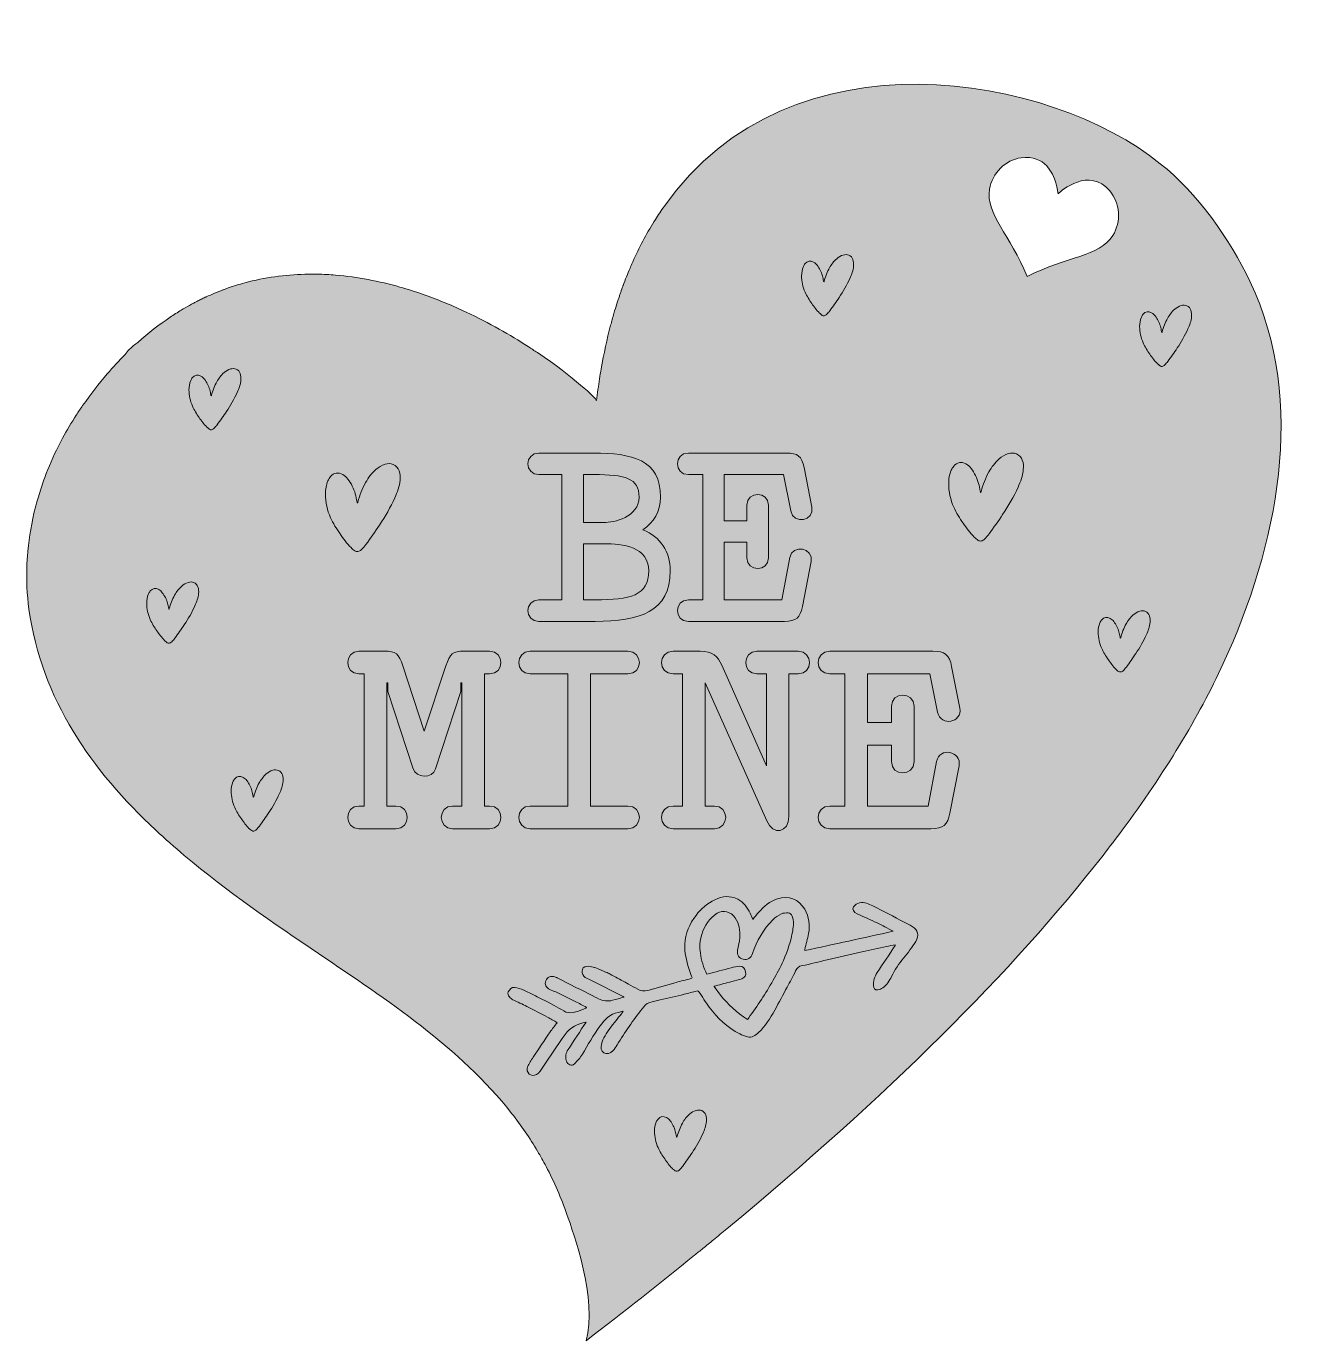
# Model space of a CAD drawing. Extents: x 68 to 950, y -933 to -27.
import ezdxf

# ---------------------------------------------------------------- set-up
doc = ezdxf.new("R2010")
doc.units = 0
doc.header["$MEASUREMENT"] = 0
doc.layers.add('Layer 1', color=7, linetype='Continuous', lineweight=0)

# ---------------------------------------------------------------- blocks, each defined once
blk = doc.blocks.new('Block_2')
at = {"layer": 'Layer 1', "true_color": 0x7c3800, "transparency": 33554687}
h = blk.add_hatch(color=36, dxfattribs=at)
h.dxf.hatch_style = 2
edge = h.paths.add_edge_path()
edge.add_spline(control_points=[(361.41, -580.06), (351.04, -580.06), (351.04, -564.42), (361.41, -564.42), (361.41, -564.42), (367.73, -564.42), (367.73, -564.42), (367.73, -564.42), (367.73, -479.57), (367.73, -479.57), (367.73, -479.57), (367.03, -479.57), (367.03, -479.57), (367.03, -479.57), (367.03, -485.54), (367.03, -485.54), (367.03, -485.54), (349.64, -538.77), (349.64, -538.77), (347.35, -545.62), (336.28, -545.45), (334.18, -538.77), (334.18, -538.77), (316.78, -485.54), (316.78, -485.54), (316.78, -485.54), (316.78, -479.57), (316.78, -479.57), (316.78, -479.57), (316.08, -479.57), (316.08, -479.57), (316.08, -479.57), (316.08, -564.42), (316.08, -564.42), (316.08, -564.42), (322.41, -564.42), (322.41, -564.42), (332.77, -564.42), (332.77, -580.06), (322.41, -580.06), (322.41, -580.06), (296.93, -580.06), (296.93, -580.06), (286.57, -580.06), (286.57, -564.42), (296.93, -564.42), (296.93, -564.42), (300.45, -564.42), (300.45, -564.42), (300.45, -564.42), (300.45, -473.42), (300.45, -473.42), (300.45, -473.42), (296.93, -473.42), (296.93, -473.42), (286.57, -473.42), (286.57, -457.78), (296.93, -457.78), (296.93, -457.78), (314.15, -457.78), (314.15, -457.78), (322.41, -457.78), (324.34, -459.36), (327.15, -467.97), (327.15, -467.97), (341.91, -512.77), (341.91, -512.77), (341.91, -512.77), (356.84, -467.97), (356.84, -467.97), (359.65, -459.36), (361.41, -457.78), (369.66, -457.78), (369.66, -457.78), (386.88, -457.78), (386.88, -457.78), (397.25, -457.78), (397.25, -473.42), (386.88, -473.42), (386.88, -473.42), (383.37, -473.42), (383.37, -473.42), (383.37, -473.42), (383.37, -564.42), (383.37, -564.42), (383.37, -564.42), (386.88, -564.42), (386.88, -564.42), (397.25, -564.42), (397.25, -580.06), (386.88, -580.06), (386.88, -580.06), (361.41, -580.06), (361.41, -580.06)], knot_values=[0, 0, 0, 0, 1, 1, 1, 2, 2, 2, 3, 3, 3, 4, 4, 4, 5, 5, 5, 6, 6, 6, 7, 7, 7, 8, 8, 8, 9, 9, 9, 10, 10, 10, 11, 11, 11, 12, 12, 12, 13, 13, 13, 14, 14, 14, 15, 15, 15, 16, 16, 16, 17, 17, 17, 18, 18, 18, 19, 19, 19, 20, 20, 20, 21, 21, 21, 22, 22, 22, 23, 23, 23, 24, 24, 24, 25, 25, 25, 26, 26, 26, 27, 27, 27, 28, 28, 28, 29, 29, 29, 30, 30, 30, 31, 31, 31, 31], degree=3, periodic=0)
h = blk.add_hatch(color=36, dxfattribs=at)
h.dxf.hatch_style = 2
edge = h.paths.add_edge_path()
edge.add_spline(control_points=[(414.82, -580.06), (404.45, -580.06), (404.45, -564.42), (414.82, -564.42), (414.82, -564.42), (440.64, -564.42), (440.64, -564.42), (440.64, -564.42), (440.64, -473.42), (440.64, -473.42), (440.64, -473.42), (414.82, -473.42), (414.82, -473.42), (404.45, -473.42), (404.45, -457.78), (414.82, -457.78), (414.82, -457.78), (482.1, -457.78), (482.1, -457.78), (492.64, -457.78), (492.64, -473.42), (482.1, -473.42), (482.1, -473.42), (456.28, -473.42), (456.28, -473.42), (456.28, -473.42), (456.28, -564.42), (456.28, -564.42), (456.28, -564.42), (482.1, -564.42), (482.1, -564.42), (492.64, -564.42), (492.64, -580.06), (482.1, -580.06), (482.1, -580.06), (414.82, -580.06), (414.82, -580.06)], knot_values=[0, 0, 0, 0, 1, 1, 1, 2, 2, 2, 3, 3, 3, 4, 4, 4, 5, 5, 5, 6, 6, 6, 7, 7, 7, 8, 8, 8, 9, 9, 9, 10, 10, 10, 11, 11, 11, 12, 12, 12, 12], degree=3, periodic=0)
h = blk.add_hatch(color=36, dxfattribs=at)
h.dxf.hatch_style = 2
edge = h.paths.add_edge_path()
edge.add_spline(control_points=[(592.96, -473.42), (592.96, -473.42), (592.96, -571.62), (592.96, -571.62), (592.96, -582.87), (582.24, -584.98), (577.68, -574.61), (577.68, -574.61), (535.34, -479.57), (535.34, -479.57), (535.34, -479.57), (535.34, -564.42), (535.34, -564.42), (535.34, -564.42), (541.66, -564.42), (541.66, -564.42), (552.03, -564.42), (552.03, -580.06), (541.66, -580.06), (541.66, -580.06), (513.2, -580.06), (513.2, -580.06), (502.66, -580.06), (502.66, -564.42), (513.2, -564.42), (513.2, -564.42), (519.7, -564.42), (519.7, -564.42), (519.7, -564.42), (519.7, -473.42), (519.7, -473.42), (519.7, -473.42), (513.2, -473.42), (513.2, -473.42), (502.66, -473.42), (502.66, -457.78), (513.2, -457.78), (513.2, -457.78), (531.82, -457.78), (531.82, -457.78), (540.26, -457.78), (544.12, -461.3), (546.76, -467.45), (546.76, -467.45), (577.5, -536.84), (577.5, -536.84), (577.5, -536.84), (577.5, -473.42), (577.5, -473.42), (577.5, -473.42), (571, -473.42), (571, -473.42), (560.63, -473.42), (560.63, -457.78), (571, -457.78), (571, -457.78), (599.28, -457.78), (599.28, -457.78), (609.82, -457.78), (609.82, -473.42), (599.28, -473.42), (599.28, -473.42), (592.96, -473.42), (592.96, -473.42)], knot_values=[0, 0, 0, 0, 1, 1, 1, 2, 2, 2, 3, 3, 3, 4, 4, 4, 5, 5, 5, 6, 6, 6, 7, 7, 7, 8, 8, 8, 9, 9, 9, 10, 10, 10, 11, 11, 11, 12, 12, 12, 13, 13, 13, 14, 14, 14, 15, 15, 15, 16, 16, 16, 17, 17, 17, 18, 18, 18, 19, 19, 19, 20, 20, 20, 21, 21, 21, 21], degree=3, periodic=0)
h = blk.add_hatch(color=36, dxfattribs=at)
h.dxf.hatch_style = 2
edge = h.paths.add_edge_path()
edge.add_spline(control_points=[(695.38, -499.77), (695.38, -499.77), (690.11, -473.42), (690.11, -473.42), (690.11, -473.42), (647.07, -473.42), (647.07, -473.42), (647.07, -473.42), (647.07, -506.97), (647.07, -506.97), (647.07, -506.97), (663.59, -506.97), (663.59, -506.97), (663.59, -506.97), (663.59, -495.73), (663.59, -495.73), (663.59, -485.37), (679.22, -485.37), (679.22, -495.73), (679.22, -495.73), (679.22, -533.85), (679.22, -533.85), (679.22, -544.22), (663.59, -544.22), (663.59, -533.85), (663.59, -533.85), (663.59, -522.61), (663.59, -522.61), (663.59, -522.61), (647.07, -522.61), (647.07, -522.61), (647.07, -522.61), (647.07, -564.42), (647.07, -564.42), (647.07, -564.42), (688.88, -564.42), (688.88, -564.42), (688.88, -564.42), (694.68, -533.68), (694.68, -533.68), (696.61, -523.66), (712.07, -526.47), (710.14, -536.66), (710.14, -536.66), (703.82, -569.34), (703.82, -569.34), (702.24, -577.42), (699.43, -580.06), (690.82, -580.06), (690.82, -580.06), (621.07, -580.06), (621.07, -580.06), (610.53, -580.06), (610.53, -564.42), (621.07, -564.42), (621.07, -564.42), (631.44, -564.42), (631.44, -564.42), (631.44, -564.42), (631.44, -473.42), (631.44, -473.42), (631.44, -473.42), (621.07, -473.42), (621.07, -473.42), (610.53, -473.42), (610.53, -457.78), (621.07, -457.78), (621.07, -457.78), (692.05, -457.78), (692.05, -457.78), (700.48, -457.78), (703.47, -460.07), (705.05, -468.32), (705.05, -468.32), (710.67, -496.96), (710.67, -496.96), (712.6, -506.97), (697.49, -510.14), (695.38, -499.77)], knot_values=[0, 0, 0, 0, 1, 1, 1, 2, 2, 2, 3, 3, 3, 4, 4, 4, 5, 5, 5, 6, 6, 6, 7, 7, 7, 8, 8, 8, 9, 9, 9, 10, 10, 10, 11, 11, 11, 12, 12, 12, 13, 13, 13, 14, 14, 14, 15, 15, 15, 16, 16, 16, 17, 17, 17, 18, 18, 18, 19, 19, 19, 20, 20, 20, 21, 21, 21, 22, 22, 22, 23, 23, 23, 24, 24, 24, 25, 25, 25, 26, 26, 26, 26], degree=3, periodic=0)
at = {"layer": 'Layer 1'}
for points, knots in [([(361.41, -580.06), (351.04, -580.06), (351.04, -564.42), (361.41, -564.42), (361.41, -564.42), (367.73, -564.42), (367.73, -564.42), (367.73, -564.42), (367.73, -479.57), (367.73, -479.57), (367.73, -479.57), (367.03, -479.57), (367.03, -479.57), (367.03, -479.57), (367.03, -485.54), (367.03, -485.54), (367.03, -485.54), (349.64, -538.77), (349.64, -538.77), (347.35, -545.62), (336.28, -545.45), (334.18, -538.77), (334.18, -538.77), (316.78, -485.54), (316.78, -485.54), (316.78, -485.54), (316.78, -479.57), (316.78, -479.57), (316.78, -479.57), (316.08, -479.57), (316.08, -479.57), (316.08, -479.57), (316.08, -564.42), (316.08, -564.42), (316.08, -564.42), (322.41, -564.42), (322.41, -564.42), (332.77, -564.42), (332.77, -580.06), (322.41, -580.06), (322.41, -580.06), (296.93, -580.06), (296.93, -580.06), (286.57, -580.06), (286.57, -564.42), (296.93, -564.42), (296.93, -564.42), (300.45, -564.42), (300.45, -564.42), (300.45, -564.42), (300.45, -473.42), (300.45, -473.42), (300.45, -473.42), (296.93, -473.42), (296.93, -473.42), (286.57, -473.42), (286.57, -457.78), (296.93, -457.78), (296.93, -457.78), (314.15, -457.78), (314.15, -457.78), (322.41, -457.78), (324.34, -459.36), (327.15, -467.97), (327.15, -467.97), (341.91, -512.77), (341.91, -512.77), (341.91, -512.77), (356.84, -467.97), (356.84, -467.97), (359.65, -459.36), (361.41, -457.78), (369.66, -457.78), (369.66, -457.78), (386.88, -457.78), (386.88, -457.78), (397.25, -457.78), (397.25, -473.42), (386.88, -473.42), (386.88, -473.42), (383.37, -473.42), (383.37, -473.42), (383.37, -473.42), (383.37, -564.42), (383.37, -564.42), (383.37, -564.42), (386.88, -564.42), (386.88, -564.42), (397.25, -564.42), (397.25, -580.06), (386.88, -580.06), (386.88, -580.06), (361.41, -580.06), (361.41, -580.06)], [0, 0, 0, 0, 1, 1, 1, 2, 2, 2, 3, 3, 3, 4, 4, 4, 5, 5, 5, 6, 6, 6, 7, 7, 7, 8, 8, 8, 9, 9, 9, 10, 10, 10, 11, 11, 11, 12, 12, 12, 13, 13, 13, 14, 14, 14, 15, 15, 15, 16, 16, 16, 17, 17, 17, 18, 18, 18, 19, 19, 19, 20, 20, 20, 21, 21, 21, 22, 22, 22, 23, 23, 23, 24, 24, 24, 25, 25, 25, 26, 26, 26, 27, 27, 27, 28, 28, 28, 29, 29, 29, 30, 30, 30, 31, 31, 31, 31]), ([(414.82, -580.06), (404.45, -580.06), (404.45, -564.42), (414.82, -564.42), (414.82, -564.42), (440.64, -564.42), (440.64, -564.42), (440.64, -564.42), (440.64, -473.42), (440.64, -473.42), (440.64, -473.42), (414.82, -473.42), (414.82, -473.42), (404.45, -473.42), (404.45, -457.78), (414.82, -457.78), (414.82, -457.78), (482.1, -457.78), (482.1, -457.78), (492.64, -457.78), (492.64, -473.42), (482.1, -473.42), (482.1, -473.42), (456.28, -473.42), (456.28, -473.42), (456.28, -473.42), (456.28, -564.42), (456.28, -564.42), (456.28, -564.42), (482.1, -564.42), (482.1, -564.42), (492.64, -564.42), (492.64, -580.06), (482.1, -580.06), (482.1, -580.06), (414.82, -580.06), (414.82, -580.06)], [0, 0, 0, 0, 1, 1, 1, 2, 2, 2, 3, 3, 3, 4, 4, 4, 5, 5, 5, 6, 6, 6, 7, 7, 7, 8, 8, 8, 9, 9, 9, 10, 10, 10, 11, 11, 11, 12, 12, 12, 12]), ([(592.96, -473.42), (592.96, -473.42), (592.96, -571.62), (592.96, -571.62), (592.96, -582.87), (582.24, -584.98), (577.68, -574.61), (577.68, -574.61), (535.34, -479.57), (535.34, -479.57), (535.34, -479.57), (535.34, -564.42), (535.34, -564.42), (535.34, -564.42), (541.66, -564.42), (541.66, -564.42), (552.03, -564.42), (552.03, -580.06), (541.66, -580.06), (541.66, -580.06), (513.2, -580.06), (513.2, -580.06), (502.66, -580.06), (502.66, -564.42), (513.2, -564.42), (513.2, -564.42), (519.7, -564.42), (519.7, -564.42), (519.7, -564.42), (519.7, -473.42), (519.7, -473.42), (519.7, -473.42), (513.2, -473.42), (513.2, -473.42), (502.66, -473.42), (502.66, -457.78), (513.2, -457.78), (513.2, -457.78), (531.82, -457.78), (531.82, -457.78), (540.26, -457.78), (544.12, -461.3), (546.76, -467.45), (546.76, -467.45), (577.5, -536.84), (577.5, -536.84), (577.5, -536.84), (577.5, -473.42), (577.5, -473.42), (577.5, -473.42), (571, -473.42), (571, -473.42), (560.63, -473.42), (560.63, -457.78), (571, -457.78), (571, -457.78), (599.28, -457.78), (599.28, -457.78), (609.82, -457.78), (609.82, -473.42), (599.28, -473.42), (599.28, -473.42), (592.96, -473.42), (592.96, -473.42)], [0, 0, 0, 0, 1, 1, 1, 2, 2, 2, 3, 3, 3, 4, 4, 4, 5, 5, 5, 6, 6, 6, 7, 7, 7, 8, 8, 8, 9, 9, 9, 10, 10, 10, 11, 11, 11, 12, 12, 12, 13, 13, 13, 14, 14, 14, 15, 15, 15, 16, 16, 16, 17, 17, 17, 18, 18, 18, 19, 19, 19, 20, 20, 20, 21, 21, 21, 21]), ([(695.38, -499.77), (695.38, -499.77), (690.11, -473.42), (690.11, -473.42), (690.11, -473.42), (647.07, -473.42), (647.07, -473.42), (647.07, -473.42), (647.07, -506.97), (647.07, -506.97), (647.07, -506.97), (663.59, -506.97), (663.59, -506.97), (663.59, -506.97), (663.59, -495.73), (663.59, -495.73), (663.59, -485.37), (679.22, -485.37), (679.22, -495.73), (679.22, -495.73), (679.22, -533.85), (679.22, -533.85), (679.22, -544.22), (663.59, -544.22), (663.59, -533.85), (663.59, -533.85), (663.59, -522.61), (663.59, -522.61), (663.59, -522.61), (647.07, -522.61), (647.07, -522.61), (647.07, -522.61), (647.07, -564.42), (647.07, -564.42), (647.07, -564.42), (688.88, -564.42), (688.88, -564.42), (688.88, -564.42), (694.68, -533.68), (694.68, -533.68), (696.61, -523.66), (712.07, -526.47), (710.14, -536.66), (710.14, -536.66), (703.82, -569.34), (703.82, -569.34), (702.24, -577.42), (699.43, -580.06), (690.82, -580.06), (690.82, -580.06), (621.07, -580.06), (621.07, -580.06), (610.53, -580.06), (610.53, -564.42), (621.07, -564.42), (621.07, -564.42), (631.44, -564.42), (631.44, -564.42), (631.44, -564.42), (631.44, -473.42), (631.44, -473.42), (631.44, -473.42), (621.07, -473.42), (621.07, -473.42), (610.53, -473.42), (610.53, -457.78), (621.07, -457.78), (621.07, -457.78), (692.05, -457.78), (692.05, -457.78), (700.48, -457.78), (703.47, -460.07), (705.05, -468.32), (705.05, -468.32), (710.67, -496.96), (710.67, -496.96), (712.6, -506.97), (697.49, -510.14), (695.38, -499.77)], [0, 0, 0, 0, 1, 1, 1, 2, 2, 2, 3, 3, 3, 4, 4, 4, 5, 5, 5, 6, 6, 6, 7, 7, 7, 8, 8, 8, 9, 9, 9, 10, 10, 10, 11, 11, 11, 12, 12, 12, 13, 13, 13, 14, 14, 14, 15, 15, 15, 16, 16, 16, 17, 17, 17, 18, 18, 18, 19, 19, 19, 20, 20, 20, 21, 21, 21, 22, 22, 22, 23, 23, 23, 24, 24, 24, 25, 25, 25, 26, 26, 26, 26])]:
    blk.add_open_spline(points, degree=3, knots=knots, dxfattribs=at)
blk = doc.blocks.new('Block_3')
at = {"layer": 'Layer 1', "true_color": 0x7c3800, "transparency": 33554687}
h = blk.add_hatch(color=36, dxfattribs=at)
h.dxf.hatch_style = 2
edge = h.paths.add_edge_path()
edge.add_spline(control_points=[(465.49, -383.78), (465.49, -383.78), (451.5, -383.78), (451.5, -383.78), (451.5, -383.78), (451.5, -422.42), (451.5, -422.42), (451.5, -422.42), (459.49, -422.42), (459.49, -422.42), (483.65, -422.42), (496.47, -419.59), (496.47, -402.44), (496.47, -385.78), (478.65, -383.78), (465.49, -383.78)], knot_values=[0, 0, 0, 0, 1, 1, 1, 2, 2, 2, 3, 3, 3, 4, 4, 4, 5, 5, 5, 5], degree=3, periodic=0)
edge = h.paths.add_edge_path()
edge.add_spline(control_points=[(458.5, -336.15), (458.5, -336.15), (451.5, -336.15), (451.5, -336.15), (451.5, -336.15), (451.5, -369.13), (451.5, -369.13), (451.5, -369.13), (465.49, -369.13), (465.49, -369.13), (472.32, -369.13), (489.81, -365.63), (489.81, -351.64), (489.81, -338.48), (480.48, -336.15), (458.5, -336.15)], knot_values=[0, 0, 0, 0, 1, 1, 1, 2, 2, 2, 3, 3, 3, 4, 4, 4, 5, 5, 5, 5], degree=3, periodic=0)
edge = h.paths.add_edge_path()
edge.add_spline(control_points=[(459.49, -437.25), (459.49, -437.25), (420.69, -437.25), (420.69, -437.25), (410.86, -437.25), (410.86, -422.42), (420.69, -422.42), (420.69, -422.42), (436.68, -422.42), (436.68, -422.42), (436.68, -422.42), (436.68, -336.15), (436.68, -336.15), (436.68, -336.15), (420.69, -336.15), (420.69, -336.15), (410.86, -336.15), (410.86, -321.32), (420.69, -321.32), (420.69, -321.32), (458.5, -321.32), (458.5, -321.32), (484.65, -321.32), (504.63, -325.65), (504.63, -351.64), (504.63, -361.8), (499.64, -369.13), (492.47, -374.12), (504.47, -379.29), (511.29, -388.95), (511.29, -402.44), (511.29, -430.59), (489.97, -437.25), (459.49, -437.25)], knot_values=[0, 0, 0, 0, 1, 1, 1, 2, 2, 2, 3, 3, 3, 4, 4, 4, 5, 5, 5, 6, 6, 6, 7, 7, 7, 8, 8, 8, 9, 9, 9, 10, 10, 10, 11, 11, 11, 11], degree=3, periodic=0)
h = blk.add_hatch(color=36, dxfattribs=at)
h.dxf.hatch_style = 2
edge = h.paths.add_edge_path()
edge.add_spline(control_points=[(594.24, -361.13), (594.24, -361.13), (589.24, -336.15), (589.24, -336.15), (589.24, -336.15), (548.44, -336.15), (548.44, -336.15), (548.44, -336.15), (548.44, -367.96), (548.44, -367.96), (548.44, -367.96), (564.09, -367.96), (564.09, -367.96), (564.09, -367.96), (564.09, -357.3), (564.09, -357.3), (564.09, -347.47), (578.92, -347.47), (578.92, -357.3), (578.92, -357.3), (578.92, -393.44), (578.92, -393.44), (578.92, -403.27), (564.09, -403.27), (564.09, -393.44), (564.09, -393.44), (564.09, -382.78), (564.09, -382.78), (564.09, -382.78), (548.44, -382.78), (548.44, -382.78), (548.44, -382.78), (548.44, -422.42), (548.44, -422.42), (548.44, -422.42), (588.08, -422.42), (588.08, -422.42), (588.08, -422.42), (593.57, -393.28), (593.57, -393.28), (595.41, -383.78), (610.06, -386.45), (608.23, -396.11), (608.23, -396.11), (602.24, -427.09), (602.24, -427.09), (600.74, -434.75), (598.07, -437.25), (589.91, -437.25), (589.91, -437.25), (523.79, -437.25), (523.79, -437.25), (513.79, -437.25), (513.79, -422.42), (523.79, -422.42), (523.79, -422.42), (533.61, -422.42), (533.61, -422.42), (533.61, -422.42), (533.61, -336.15), (533.61, -336.15), (533.61, -336.15), (523.79, -336.15), (523.79, -336.15), (513.79, -336.15), (513.79, -321.32), (523.79, -321.32), (523.79, -321.32), (591.08, -321.32), (591.08, -321.32), (599.07, -321.32), (601.9, -323.49), (603.4, -331.32), (603.4, -331.32), (608.73, -358.47), (608.73, -358.47), (610.56, -367.96), (596.24, -370.96), (594.24, -361.13)], knot_values=[0, 0, 0, 0, 1, 1, 1, 2, 2, 2, 3, 3, 3, 4, 4, 4, 5, 5, 5, 6, 6, 6, 7, 7, 7, 8, 8, 8, 9, 9, 9, 10, 10, 10, 11, 11, 11, 12, 12, 12, 13, 13, 13, 14, 14, 14, 15, 15, 15, 16, 16, 16, 17, 17, 17, 18, 18, 18, 19, 19, 19, 20, 20, 20, 21, 21, 21, 22, 22, 22, 23, 23, 23, 24, 24, 24, 25, 25, 25, 26, 26, 26, 26], degree=3, periodic=0)
at = {"layer": 'Layer 1'}
for points, knots in [([(459.49, -437.25), (459.49, -437.25), (420.69, -437.25), (420.69, -437.25), (410.86, -437.25), (410.86, -422.42), (420.69, -422.42), (420.69, -422.42), (436.68, -422.42), (436.68, -422.42), (436.68, -422.42), (436.68, -336.15), (436.68, -336.15), (436.68, -336.15), (420.69, -336.15), (420.69, -336.15), (410.86, -336.15), (410.86, -321.32), (420.69, -321.32), (420.69, -321.32), (458.5, -321.32), (458.5, -321.32), (484.65, -321.32), (504.63, -325.65), (504.63, -351.64), (504.63, -361.8), (499.64, -369.13), (492.47, -374.12), (504.47, -379.29), (511.29, -388.95), (511.29, -402.44), (511.29, -430.59), (489.97, -437.25), (459.49, -437.25)], [0, 0, 0, 0, 1, 1, 1, 2, 2, 2, 3, 3, 3, 4, 4, 4, 5, 5, 5, 6, 6, 6, 7, 7, 7, 8, 8, 8, 9, 9, 9, 10, 10, 10, 11, 11, 11, 11]), ([(594.24, -361.13), (594.24, -361.13), (589.24, -336.15), (589.24, -336.15), (589.24, -336.15), (548.44, -336.15), (548.44, -336.15), (548.44, -336.15), (548.44, -367.96), (548.44, -367.96), (548.44, -367.96), (564.09, -367.96), (564.09, -367.96), (564.09, -367.96), (564.09, -357.3), (564.09, -357.3), (564.09, -347.47), (578.92, -347.47), (578.92, -357.3), (578.92, -357.3), (578.92, -393.44), (578.92, -393.44), (578.92, -403.27), (564.09, -403.27), (564.09, -393.44), (564.09, -393.44), (564.09, -382.78), (564.09, -382.78), (564.09, -382.78), (548.44, -382.78), (548.44, -382.78), (548.44, -382.78), (548.44, -422.42), (548.44, -422.42), (548.44, -422.42), (588.08, -422.42), (588.08, -422.42), (588.08, -422.42), (593.57, -393.28), (593.57, -393.28), (595.41, -383.78), (610.06, -386.45), (608.23, -396.11), (608.23, -396.11), (602.24, -427.09), (602.24, -427.09), (600.74, -434.75), (598.07, -437.25), (589.91, -437.25), (589.91, -437.25), (523.79, -437.25), (523.79, -437.25), (513.79, -437.25), (513.79, -422.42), (523.79, -422.42), (523.79, -422.42), (533.61, -422.42), (533.61, -422.42), (533.61, -422.42), (533.61, -336.15), (533.61, -336.15), (533.61, -336.15), (523.79, -336.15), (523.79, -336.15), (513.79, -336.15), (513.79, -321.32), (523.79, -321.32), (523.79, -321.32), (591.08, -321.32), (591.08, -321.32), (599.07, -321.32), (601.9, -323.49), (603.4, -331.32), (603.4, -331.32), (608.73, -358.47), (608.73, -358.47), (610.56, -367.96), (596.24, -370.96), (594.24, -361.13)], [0, 0, 0, 0, 1, 1, 1, 2, 2, 2, 3, 3, 3, 4, 4, 4, 5, 5, 5, 6, 6, 6, 7, 7, 7, 8, 8, 8, 9, 9, 9, 10, 10, 10, 11, 11, 11, 12, 12, 12, 13, 13, 13, 14, 14, 14, 15, 15, 15, 16, 16, 16, 17, 17, 17, 18, 18, 18, 19, 19, 19, 20, 20, 20, 21, 21, 21, 22, 22, 22, 23, 23, 23, 24, 24, 24, 25, 25, 25, 26, 26, 26, 26]), ([(458.5, -336.15), (458.5, -336.15), (451.5, -336.15), (451.5, -336.15), (451.5, -336.15), (451.5, -369.13), (451.5, -369.13), (451.5, -369.13), (465.49, -369.13), (465.49, -369.13), (472.32, -369.13), (489.81, -365.63), (489.81, -351.64), (489.81, -338.48), (480.48, -336.15), (458.5, -336.15)], [0, 0, 0, 0, 1, 1, 1, 2, 2, 2, 3, 3, 3, 4, 4, 4, 5, 5, 5, 5]), ([(465.49, -383.78), (465.49, -383.78), (451.5, -383.78), (451.5, -383.78), (451.5, -383.78), (451.5, -422.42), (451.5, -422.42), (451.5, -422.42), (459.49, -422.42), (459.49, -422.42), (483.65, -422.42), (496.47, -419.59), (496.47, -402.44), (496.47, -385.78), (478.65, -383.78), (465.49, -383.78)], [0, 0, 0, 0, 1, 1, 1, 2, 2, 2, 3, 3, 3, 4, 4, 4, 5, 5, 5, 5])]:
    blk.add_open_spline(points, degree=3, knots=knots, dxfattribs=at)
blk = doc.blocks.new('Block_1')
at = {"layer": 'Layer 1'}
for name in ['Block_3', 'Block_2']:
    blk.add_blockref(name, (0, 0), dxfattribs=at)
blk = doc.blocks.new('Block_0')
at = {"layer": 'Layer 1', "true_color": 0xffe3b6, "transparency": 33554687}
h = blk.add_hatch(color=254, dxfattribs=at)
h.dxf.hatch_style = 2
edge = h.paths.add_edge_path()
edge.add_spline(control_points=[(816.06, -171.41), (806.59, -186.49), (784.69, -185.3), (756.98, -199.76), (756.98, -199.76), (756.95, -199.81), (756.95, -199.81), (745.61, -170.68), (728.34, -157.15), (731.13, -139.57), (732.86, -128.65), (742.16, -119.38), (752.86, -117.92), (761.11, -116.79), (766.71, -119.54), (770.5, -123.59), (777.04, -130.57), (778.23, -141.37), (778.36, -142.76), (778.36, -142.76), (778.44, -142.68), (778.44, -142.68), (778.44, -142.68), (778.46, -142.67), (778.46, -142.67), (779.43, -141.78), (784.74, -136.98), (791.65, -134.64), (798.41, -132.36), (806.68, -132.44), (813.96, -140.81), (821.05, -148.95), (821.95, -162.06), (816.06, -171.41)], knot_values=[0, 0, 0, 0, 1, 1, 1, 2, 2, 2, 3, 3, 3, 4, 4, 4, 5, 5, 5, 6, 6, 6, 7, 7, 7, 8, 8, 8, 9, 9, 9, 10, 10, 10, 11, 11, 11, 11], degree=3, periodic=0)
edge = h.paths.add_edge_path()
edge.add_spline(control_points=[(910.41, -203.01), (896.94, -174.79), (873.7, -141.26), (848.68, -122), (773.56, -61.01), (594.44, -27.37), (507.06, -151.4), (504.99, -154.31), (503, -157.32), (501.04, -160.4), (495.69, -168.86), (490.75, -177.98), (486.31, -187.8), (485.9, -188.56), (485.57, -189.35), (485.23, -190.15), (484.64, -191.4), (484.1, -192.67), (483.59, -193.95), (481.9, -197.83), (480.32, -201.84), (478.82, -205.95), (478.73, -206.14), (478.66, -206.31), (478.61, -206.52), (478.34, -207.21), (478.07, -207.93), (477.82, -208.64), (477.8, -208.66), (477.8, -208.71), (477.8, -208.76), (477.5, -209.5), (477.26, -210.25), (476.98, -211.01), (476.72, -211.78), (476.43, -212.54), (476.22, -213.34), (475.92, -214.13), (475.65, -214.92), (475.4, -215.74), (475.25, -216.11), (475.12, -216.48), (475.03, -216.87), (474.31, -219.02), (473.62, -221.22), (472.97, -223.44), (472.8, -224.03), (472.63, -224.62), (472.45, -225.21), (471.66, -227.87), (470.92, -230.58), (470.21, -233.33), (467.68, -242.83), (465.51, -252.85), (463.7, -263.34), (463.3, -265.62), (462.94, -267.91), (462.56, -270.21), (461.83, -275.1), (461.17, -280.11), (460.56, -285.2), (460.41, -283.75), (445.01, -269.07), (419.81, -252.13), (417.73, -250.75), (415.61, -249.34), (413.41, -247.93), (401.05, -239.96), (386.68, -231.7), (370.85, -224.29), (366.28, -222.12), (361.6, -220.04), (356.79, -218.06), (356.42, -217.88), (356.03, -217.75), (355.63, -217.56), (345.89, -213.59), (335.67, -209.98), (325.17, -206.99), (310.9, -202.93), (296.02, -199.98), (280.81, -198.75), (278.76, -198.58), (276.68, -198.43), (274.63, -198.33), (272.37, -198.21), (270.13, -198.14), (267.86, -198.08), (265.15, -198.03), (262.43, -198.05), (259.72, -198.14), (246, -198.46), (232.09, -200.34), (218.23, -204.09), (214.44, -205.13), (210.66, -206.3), (206.89, -207.6), (206.56, -207.73), (206.25, -207.82), (205.92, -207.94), (205.15, -208.22), (204.39, -208.5), (203.61, -208.78), (203.49, -208.83), (203.37, -208.9), (203.24, -208.93), (199.39, -210.37), (195.54, -211.98), (191.7, -213.76), (191.48, -213.86), (191.25, -213.96), (191.03, -214.05), (190.17, -214.47), (189.27, -214.87), (188.41, -215.32), (188.29, -215.37), (188.16, -215.44), (188.02, -215.51), (187.14, -215.94), (186.25, -216.38), (185.37, -216.83), (184.66, -217.21), (183.93, -217.56), (183.21, -217.97), (182.21, -218.48), (181.17, -219.05), (180.15, -219.61), (178.27, -220.66), (176.43, -221.76), (174.54, -222.88), (171.97, -224.41), (169.42, -226.04), (166.9, -227.75), (159.41, -232.78), (152.03, -238.53), (144.75, -245.08), (142.62, -246.45), (140.64, -248.05), (138.81, -249.86), (137.66, -251), (136.69, -252.22), (135.9, -253.49), (131.74, -257.67), (127.64, -262.09), (123.56, -266.85), (117.82, -273.51), (112.18, -280.77), (106.66, -288.62), (105.13, -290.75), (103.68, -292.92), (102.27, -295.11), (98.89, -300.27), (95.75, -305.61), (92.83, -311.08), (91.82, -312.91), (90.85, -314.79), (89.91, -316.66), (86.39, -323.67), (83.28, -330.88), (80.55, -338.22), (79.85, -340.15), (79.15, -342.05), (78.51, -344.01), (77.2, -347.9), (75.99, -351.84), (74.93, -355.81), (74.29, -358.14), (73.68, -360.46), (73.14, -362.81), (70.85, -372.6), (69.29, -382.56), (68.58, -392.57), (68.41, -394.61), (68.32, -396.6), (68.25, -398.63), (67.85, -408.67), (68.3, -418.73), (69.67, -428.72), (78.31, -491.16), (113.05, -539.99), (157.01, -581.08), (163.38, -587.01), (169.94, -592.79), (176.64, -598.41), (206.16, -623.25), (238.4, -645.28), (269.06, -666.03), (316.44, -698.08), (366.28, -730.72), (402.06, -776.11), (408.59, -784.4), (414.55, -793.1), (419.9, -802.15), (421.91, -805.59), (423.87, -809.06), (425.73, -812.63), (425.73, -812.63), (425.74, -812.65), (425.74, -812.65), (431.39, -823.31), (436.21, -834.39), (440.17, -845.79), (444.3, -857.59), (461.36, -904.52), (453.37, -932.69), (479.24, -912.87), (504.11, -893.26), (527.94, -873.87), (529.87, -872.31), (531.8, -870.74), (533.73, -869.18), (536.17, -867.2), (538.59, -865.19), (540.99, -863.23), (544.12, -860.67), (547.2, -858.1), (550.27, -855.58), (659.99, -764.6), (746.88, -678.7), (809.28, -598.41), (813.8, -592.6), (818.18, -586.82), (822.45, -581.08), (851.84, -541.38), (875.1, -503.13), (892.06, -466.3), (929.18, -385.77), (950.22, -286.56), (910.41, -203.01)], knot_values=[0, 0, 0, 0, 1, 1, 1, 2, 2, 2, 3, 3, 3, 4, 4, 4, 5, 5, 5, 6, 6, 6, 7, 7, 7, 8, 8, 8, 9, 9, 9, 10, 10, 10, 11, 11, 11, 12, 12, 12, 13, 13, 13, 14, 14, 14, 15, 15, 15, 16, 16, 16, 17, 17, 17, 18, 18, 18, 19, 19, 19, 20, 20, 20, 21, 21, 21, 22, 22, 22, 23, 23, 23, 24, 24, 24, 25, 25, 25, 26, 26, 26, 27, 27, 27, 28, 28, 28, 29, 29, 29, 30, 30, 30, 31, 31, 31, 32, 32, 32, 33, 33, 33, 34, 34, 34, 35, 35, 35, 36, 36, 36, 37, 37, 37, 38, 38, 38, 39, 39, 39, 40, 40, 40, 41, 41, 41, 42, 42, 42, 43, 43, 43, 44, 44, 44, 45, 45, 45, 46, 46, 46, 47, 47, 47, 48, 48, 48, 49, 49, 49, 50, 50, 50, 51, 51, 51, 52, 52, 52, 53, 53, 53, 54, 54, 54, 55, 55, 55, 56, 56, 56, 57, 57, 57, 58, 58, 58, 59, 59, 59, 60, 60, 60, 61, 61, 61, 62, 62, 62, 63, 63, 63, 64, 64, 64, 65, 65, 65, 66, 66, 66, 67, 67, 67, 68, 68, 68, 69, 69, 69, 70, 70, 70, 71, 71, 71, 72, 72, 72, 73, 73, 73, 74, 74, 74, 75, 75, 75, 76, 76, 76, 76], degree=3, periodic=0)
at = {"layer": 'Layer 1', "true_color": 0x7c3800, "transparency": 33554687}
h = blk.add_hatch(color=36, dxfattribs=at)
h.dxf.hatch_style = 2
edge = h.paths.add_edge_path()
edge.add_spline(control_points=[(637.01, -188.05), (636.5, -186.71), (635.67, -185.61), (634.23, -185.02), (632.96, -184.49), (631.66, -184.54), (630.36, -184.91), (628.65, -185.39), (627.21, -186.31), (625.91, -187.43), (623.84, -189.21), (622.29, -191.34), (620.98, -193.65), (619.3, -196.61), (618.13, -199.75), (617.24, -202.98), (617.2, -203.14), (617.14, -203.29), (617.08, -203.45), (617.05, -203.44), (617.02, -203.44), (616.98, -203.44), (616.94, -203.25), (616.9, -203.06), (616.86, -202.87), (616.58, -201.62), (616.37, -200.36), (616.02, -199.14), (615.29, -196.56), (614.13, -194.17), (612.47, -191.99), (611.81, -191.12), (611.02, -190.35), (610.01, -189.81), (607.87, -188.64), (605.67, -189), (604.16, -190.84), (603.66, -191.44), (603.25, -192.15), (602.93, -192.86), (602.02, -194.88), (601.75, -197.02), (601.73, -199.19), (601.71, -203.14), (602.55, -206.93), (604.17, -210.57), (605.38, -213.29), (607.01, -215.8), (608.71, -218.27), (610.31, -220.59), (611.98, -222.85), (613.98, -224.88), (614.55, -225.46), (615.21, -225.95), (615.86, -226.46), (616.25, -226.77), (616.74, -226.8), (617.24, -226.74), (617.94, -226.65), (618.5, -226.32), (618.94, -225.84), (619.7, -225.03), (620.49, -224.22), (621.13, -223.32), (623.32, -220.27), (625.5, -217.2), (627.58, -214.09), (630.38, -209.89), (632.92, -205.56), (634.96, -201), (636.18, -198.27), (637.22, -195.49), (637.48, -192.52), (637.62, -191), (637.56, -189.5), (637.01, -188.05)], knot_values=[0, 0, 0, 0, 1, 1, 1, 2, 2, 2, 3, 3, 3, 4, 4, 4, 5, 5, 5, 6, 6, 6, 7, 7, 7, 8, 8, 8, 9, 9, 9, 10, 10, 10, 11, 11, 11, 12, 12, 12, 13, 13, 13, 14, 14, 14, 15, 15, 15, 16, 16, 16, 17, 17, 17, 18, 18, 18, 19, 19, 19, 20, 20, 20, 21, 21, 21, 22, 22, 22, 23, 23, 23, 24, 24, 24, 25, 25, 25, 25], degree=3, periodic=0)
h = blk.add_hatch(color=36, dxfattribs=at)
h.dxf.hatch_style = 2
edge = h.paths.add_edge_path()
edge.add_spline(control_points=[(869.77, -222.92), (869.26, -221.57), (868.43, -220.48), (866.99, -219.88), (865.72, -219.36), (864.42, -219.41), (863.12, -219.77), (861.4, -220.25), (859.97, -221.18), (858.67, -222.3), (856.6, -224.08), (855.04, -226.21), (853.74, -228.52), (852.06, -231.48), (850.89, -234.61), (850, -237.85), (849.96, -238.01), (849.9, -238.16), (849.84, -238.31), (849.81, -238.31), (849.77, -238.31), (849.74, -238.31), (849.7, -238.12), (849.66, -237.92), (849.62, -237.73), (849.34, -236.49), (849.13, -235.23), (848.78, -234.01), (848.05, -231.43), (846.88, -229.04), (845.23, -226.86), (844.56, -225.98), (843.77, -225.22), (842.77, -224.67), (840.63, -223.51), (838.42, -223.87), (836.91, -225.7), (836.41, -226.31), (836.01, -227.01), (835.69, -227.72), (834.78, -229.74), (834.51, -231.89), (834.49, -234.06), (834.46, -238), (835.31, -241.79), (836.92, -245.43), (838.14, -248.15), (839.77, -250.67), (841.47, -253.14), (843.06, -255.45), (844.73, -257.72), (846.74, -259.75), (847.31, -260.33), (847.97, -260.82), (848.62, -261.33), (849.01, -261.64), (849.49, -261.67), (850, -261.61), (850.7, -261.52), (851.26, -261.18), (851.7, -260.71), (852.46, -259.89), (853.25, -259.09), (853.89, -258.19), (856.08, -255.13), (858.26, -252.07), (860.34, -248.95), (863.14, -244.76), (865.68, -240.43), (867.72, -235.86), (868.93, -233.14), (869.98, -230.36), (870.24, -227.39), (870.37, -225.87), (870.31, -224.37), (869.77, -222.92)], knot_values=[0, 0, 0, 0, 1, 1, 1, 2, 2, 2, 3, 3, 3, 4, 4, 4, 5, 5, 5, 6, 6, 6, 7, 7, 7, 8, 8, 8, 9, 9, 9, 10, 10, 10, 11, 11, 11, 12, 12, 12, 13, 13, 13, 14, 14, 14, 15, 15, 15, 16, 16, 16, 17, 17, 17, 18, 18, 18, 19, 19, 19, 20, 20, 20, 21, 21, 21, 22, 22, 22, 23, 23, 23, 24, 24, 24, 25, 25, 25, 25], degree=3, periodic=0)
h = blk.add_hatch(color=36, dxfattribs=at)
h.dxf.hatch_style = 2
edge = h.paths.add_edge_path()
edge.add_spline(control_points=[(215.14, -266.56), (214.63, -265.22), (213.8, -264.12), (212.36, -263.52), (211.09, -263), (209.79, -263.05), (208.49, -263.41), (206.77, -263.9), (205.34, -264.82), (204.04, -265.94), (201.97, -267.72), (200.41, -269.85), (199.11, -272.16), (197.43, -275.12), (196.26, -278.26), (195.37, -281.49), (195.33, -281.65), (195.27, -281.8), (195.21, -281.95), (195.18, -281.95), (195.14, -281.95), (195.11, -281.95), (195.07, -281.76), (195.03, -281.57), (194.99, -281.38), (194.71, -280.13), (194.5, -278.87), (194.15, -277.65), (193.42, -275.07), (192.25, -272.68), (190.6, -270.5), (189.93, -269.62), (189.14, -268.86), (188.14, -268.32), (186, -267.15), (183.79, -267.51), (182.28, -269.34), (181.78, -269.95), (181.38, -270.66), (181.06, -271.37), (180.15, -273.39), (179.88, -275.53), (179.86, -277.7), (179.83, -281.65), (180.68, -285.44), (182.3, -289.07), (183.51, -291.8), (185.14, -294.31), (186.84, -296.78), (188.43, -299.1), (190.1, -301.36), (192.11, -303.39), (192.68, -303.97), (193.34, -304.46), (193.99, -304.97), (194.38, -305.28), (194.86, -305.31), (195.37, -305.25), (196.07, -305.16), (196.63, -304.83), (197.07, -304.35), (197.83, -303.54), (198.62, -302.73), (199.26, -301.83), (201.45, -298.78), (203.63, -295.71), (205.71, -292.59), (208.51, -288.4), (211.05, -284.07), (213.09, -279.5), (214.3, -276.78), (215.35, -274), (215.61, -271.03), (215.74, -269.51), (215.68, -268.01), (215.14, -266.56)], knot_values=[0, 0, 0, 0, 1, 1, 1, 2, 2, 2, 3, 3, 3, 4, 4, 4, 5, 5, 5, 6, 6, 6, 7, 7, 7, 8, 8, 8, 9, 9, 9, 10, 10, 10, 11, 11, 11, 12, 12, 12, 13, 13, 13, 14, 14, 14, 15, 15, 15, 16, 16, 16, 17, 17, 17, 18, 18, 18, 19, 19, 19, 20, 20, 20, 21, 21, 21, 22, 22, 22, 23, 23, 23, 24, 24, 24, 25, 25, 25, 25], degree=3, periodic=0)
h = blk.add_hatch(color=36, dxfattribs=at)
h.dxf.hatch_style = 2
edge = h.paths.add_edge_path()
edge.add_spline(control_points=[(753.71, -326.25), (752.98, -324.32), (751.78, -322.74), (749.72, -321.88), (747.9, -321.13), (746.03, -321.2), (744.16, -321.73), (741.69, -322.42), (739.63, -323.74), (737.76, -325.35), (734.79, -327.91), (732.55, -330.98), (730.67, -334.29), (728.26, -338.55), (726.58, -343.06), (725.3, -347.71), (725.24, -347.94), (725.15, -348.16), (725.07, -348.38), (725.02, -348.37), (724.98, -348.37), (724.93, -348.37), (724.87, -348.09), (724.81, -347.82), (724.75, -347.54), (724.35, -345.76), (724.04, -343.95), (723.54, -342.18), (722.5, -338.49), (720.82, -335.04), (718.44, -331.91), (717.49, -330.65), (716.35, -329.56), (714.91, -328.77), (711.83, -327.1), (708.66, -327.61), (706.49, -330.25), (705.77, -331.13), (705.19, -332.13), (704.73, -333.16), (703.42, -336.06), (703.03, -339.14), (703.01, -342.26), (702.97, -347.93), (704.18, -353.38), (706.51, -358.61), (708.25, -362.52), (710.6, -366.13), (713.04, -369.69), (715.33, -373.02), (717.73, -376.27), (720.61, -379.19), (721.43, -380.02), (722.38, -380.73), (723.31, -381.46), (723.87, -381.9), (724.57, -381.95), (725.29, -381.86), (726.3, -381.73), (727.1, -381.25), (727.74, -380.57), (728.83, -379.4), (729.97, -378.24), (730.89, -376.95), (734.04, -372.56), (737.17, -368.15), (740.16, -363.67), (744.19, -357.65), (747.83, -351.42), (750.77, -344.85), (752.51, -340.93), (754.02, -336.95), (754.4, -332.67), (754.59, -330.49), (754.5, -328.33), (753.71, -326.25)], knot_values=[0, 0, 0, 0, 1, 1, 1, 2, 2, 2, 3, 3, 3, 4, 4, 4, 5, 5, 5, 6, 6, 6, 7, 7, 7, 8, 8, 8, 9, 9, 9, 10, 10, 10, 11, 11, 11, 12, 12, 12, 13, 13, 13, 14, 14, 14, 15, 15, 15, 16, 16, 16, 17, 17, 17, 18, 18, 18, 19, 19, 19, 20, 20, 20, 21, 21, 21, 22, 22, 22, 23, 23, 23, 24, 24, 24, 25, 25, 25, 25], degree=3, periodic=0)
h = blk.add_hatch(color=36, dxfattribs=at)
h.dxf.hatch_style = 2
edge = h.paths.add_edge_path()
edge.add_spline(control_points=[(324.57, -333.52), (323.84, -331.59), (322.64, -330.02), (320.57, -329.16), (318.75, -328.4), (316.88, -328.48), (315.01, -329), (312.55, -329.69), (310.48, -331.02), (308.61, -332.63), (305.64, -335.19), (303.4, -338.26), (301.52, -341.57), (299.11, -345.82), (297.43, -350.33), (296.15, -354.98), (296.09, -355.21), (296, -355.43), (295.93, -355.65), (295.88, -355.65), (295.83, -355.65), (295.78, -355.64), (295.72, -355.37), (295.66, -355.09), (295.6, -354.82), (295.21, -353.03), (294.9, -351.22), (294.4, -349.46), (293.35, -345.76), (291.67, -342.31), (289.3, -339.19), (288.34, -337.93), (287.2, -336.83), (285.76, -336.04), (282.68, -334.37), (279.51, -334.89), (277.34, -337.52), (276.62, -338.4), (276.04, -339.41), (275.58, -340.43), (274.27, -343.33), (273.88, -346.42), (273.86, -349.54), (273.82, -355.21), (275.03, -360.65), (277.36, -365.88), (279.1, -369.8), (281.45, -373.41), (283.89, -376.96), (286.18, -380.29), (288.58, -383.55), (291.46, -386.46), (292.28, -387.29), (293.24, -388.01), (294.16, -388.73), (294.73, -389.18), (295.42, -389.23), (296.15, -389.13), (297.15, -389.01), (297.96, -388.53), (298.59, -387.85), (299.69, -386.67), (300.83, -385.51), (301.75, -384.22), (304.89, -379.83), (308.02, -375.43), (311.02, -370.95), (315.04, -364.92), (318.69, -358.7), (321.62, -352.13), (323.37, -348.21), (324.87, -344.22), (325.25, -339.94), (325.44, -337.77), (325.35, -335.61), (324.57, -333.52)], knot_values=[0, 0, 0, 0, 1, 1, 1, 2, 2, 2, 3, 3, 3, 4, 4, 4, 5, 5, 5, 6, 6, 6, 7, 7, 7, 8, 8, 8, 9, 9, 9, 10, 10, 10, 11, 11, 11, 12, 12, 12, 13, 13, 13, 14, 14, 14, 15, 15, 15, 16, 16, 16, 17, 17, 17, 18, 18, 18, 19, 19, 19, 20, 20, 20, 21, 21, 21, 22, 22, 22, 23, 23, 23, 24, 24, 24, 25, 25, 25, 25], degree=3, periodic=0)
h = blk.add_hatch(color=36, dxfattribs=at)
h.dxf.hatch_style = 2
edge = h.paths.add_edge_path()
edge.add_spline(control_points=[(186.04, -413.53), (185.54, -412.19), (184.7, -411.1), (183.27, -410.5), (182, -409.97), (180.7, -410.02), (179.4, -410.39), (177.68, -410.87), (176.24, -411.79), (174.94, -412.91), (172.88, -414.69), (171.32, -416.83), (170.01, -419.13), (168.33, -422.09), (167.17, -425.23), (166.28, -428.47), (166.23, -428.62), (166.17, -428.78), (166.12, -428.93), (166.08, -428.93), (166.05, -428.93), (166.02, -428.92), (165.97, -428.73), (165.93, -428.54), (165.89, -428.35), (165.62, -427.11), (165.4, -425.85), (165.05, -424.62), (164.33, -422.05), (163.16, -419.65), (161.5, -417.48), (160.84, -416.6), (160.05, -415.84), (159.04, -415.29), (156.9, -414.13), (154.7, -414.49), (153.19, -416.32), (152.69, -416.93), (152.28, -417.63), (151.96, -418.34), (151.05, -420.36), (150.78, -422.51), (150.77, -424.68), (150.74, -428.62), (151.58, -432.41), (153.2, -436.05), (154.41, -438.77), (156.05, -441.28), (157.75, -443.75), (159.34, -446.07), (161.01, -448.34), (163.01, -450.37), (163.58, -450.94), (164.25, -451.44), (164.89, -451.94), (165.28, -452.25), (165.77, -452.29), (166.27, -452.22), (166.97, -452.13), (167.53, -451.8), (167.97, -451.33), (168.73, -450.51), (169.53, -449.7), (170.17, -448.81), (172.35, -445.75), (174.53, -442.69), (176.61, -439.57), (179.42, -435.38), (181.95, -431.05), (183.99, -426.48), (185.21, -423.75), (186.26, -420.98), (186.52, -418), (186.65, -416.49), (186.59, -414.99), (186.04, -413.53)], knot_values=[0, 0, 0, 0, 1, 1, 1, 2, 2, 2, 3, 3, 3, 4, 4, 4, 5, 5, 5, 6, 6, 6, 7, 7, 7, 8, 8, 8, 9, 9, 9, 10, 10, 10, 11, 11, 11, 12, 12, 12, 13, 13, 13, 14, 14, 14, 15, 15, 15, 16, 16, 16, 17, 17, 17, 18, 18, 18, 19, 19, 19, 20, 20, 20, 21, 21, 21, 22, 22, 22, 23, 23, 23, 24, 24, 24, 25, 25, 25, 25], degree=3, periodic=0)
h = blk.add_hatch(color=36, dxfattribs=at)
h.dxf.hatch_style = 2
edge = h.paths.add_edge_path()
edge.add_spline(control_points=[(841.23, -433.41), (840.72, -432.07), (839.89, -430.97), (838.45, -430.38), (837.19, -429.85), (835.88, -429.9), (834.58, -430.27), (832.87, -430.75), (831.43, -431.67), (830.13, -432.79), (828.07, -434.57), (826.51, -436.71), (825.2, -439.01), (823.52, -441.97), (822.35, -445.11), (821.46, -448.34), (821.42, -448.5), (821.36, -448.65), (821.31, -448.81), (821.27, -448.81), (821.24, -448.8), (821.2, -448.8), (821.16, -448.61), (821.12, -448.42), (821.08, -448.23), (820.8, -446.98), (820.59, -445.73), (820.24, -444.5), (819.51, -441.93), (818.35, -439.53), (816.69, -437.35), (816.03, -436.48), (815.24, -435.71), (814.23, -435.17), (812.09, -434), (809.89, -434.36), (808.38, -436.2), (807.88, -436.81), (807.47, -437.51), (807.15, -438.22), (806.24, -440.24), (805.97, -442.38), (805.96, -444.55), (805.93, -448.5), (806.77, -452.29), (808.39, -455.93), (809.6, -458.65), (811.23, -461.16), (812.94, -463.63), (814.53, -465.95), (816.2, -468.22), (818.2, -470.24), (818.77, -470.82), (819.43, -471.32), (820.08, -471.82), (820.47, -472.13), (820.96, -472.16), (821.46, -472.1), (822.16, -472.01), (822.72, -471.68), (823.16, -471.21), (823.92, -470.39), (824.71, -469.58), (825.36, -468.69), (827.54, -465.63), (829.72, -462.56), (831.8, -459.45), (834.6, -455.26), (837.14, -450.93), (839.18, -446.36), (840.4, -443.63), (841.44, -440.85), (841.71, -437.88), (841.84, -436.37), (841.78, -434.86), (841.23, -433.41)], knot_values=[0, 0, 0, 0, 1, 1, 1, 2, 2, 2, 3, 3, 3, 4, 4, 4, 5, 5, 5, 6, 6, 6, 7, 7, 7, 8, 8, 8, 9, 9, 9, 10, 10, 10, 11, 11, 11, 12, 12, 12, 13, 13, 13, 14, 14, 14, 15, 15, 15, 16, 16, 16, 17, 17, 17, 18, 18, 18, 19, 19, 19, 20, 20, 20, 21, 21, 21, 22, 22, 22, 23, 23, 23, 24, 24, 24, 25, 25, 25, 25], degree=3, periodic=0)
h = blk.add_hatch(color=36, dxfattribs=at)
h.dxf.hatch_style = 2
edge = h.paths.add_edge_path()
edge.add_spline(control_points=[(244.23, -542.96), (243.72, -541.61), (242.89, -540.52), (241.45, -539.92), (240.19, -539.4), (238.89, -539.45), (237.59, -539.81), (235.87, -540.29), (234.43, -541.22), (233.13, -542.34), (231.07, -544.12), (229.51, -546.25), (228.2, -548.56), (226.52, -551.52), (225.36, -554.66), (224.47, -557.89), (224.42, -558.05), (224.36, -558.2), (224.31, -558.35), (224.27, -558.35), (224.24, -558.35), (224.21, -558.35), (224.16, -558.16), (224.12, -557.97), (224.08, -557.77), (223.81, -556.53), (223.59, -555.27), (223.24, -554.05), (222.52, -551.47), (221.35, -549.08), (219.69, -546.9), (219.03, -546.02), (218.24, -545.26), (217.23, -544.71), (215.09, -543.55), (212.89, -543.91), (211.38, -545.74), (210.88, -546.35), (210.47, -547.05), (210.15, -547.76), (209.24, -549.79), (208.97, -551.93), (208.96, -554.1), (208.93, -558.05), (209.77, -561.84), (211.39, -565.47), (212.6, -568.2), (214.24, -570.71), (215.94, -573.18), (217.53, -575.49), (219.2, -577.76), (221.2, -579.79), (221.77, -580.37), (222.44, -580.86), (223.08, -581.37), (223.47, -581.68), (223.96, -581.71), (224.46, -581.65), (225.16, -581.56), (225.72, -581.23), (226.16, -580.75), (226.92, -579.94), (227.72, -579.13), (228.36, -578.23), (230.54, -575.18), (232.72, -572.11), (234.8, -568.99), (237.61, -564.8), (240.14, -560.47), (242.18, -555.9), (243.4, -553.18), (244.45, -550.4), (244.71, -547.43), (244.84, -545.91), (244.78, -544.41), (244.23, -542.96)], knot_values=[0, 0, 0, 0, 1, 1, 1, 2, 2, 2, 3, 3, 3, 4, 4, 4, 5, 5, 5, 6, 6, 6, 7, 7, 7, 8, 8, 8, 9, 9, 9, 10, 10, 10, 11, 11, 11, 12, 12, 12, 13, 13, 13, 14, 14, 14, 15, 15, 15, 16, 16, 16, 17, 17, 17, 18, 18, 18, 19, 19, 19, 20, 20, 20, 21, 21, 21, 22, 22, 22, 23, 23, 23, 24, 24, 24, 25, 25, 25, 25], degree=3, periodic=0)
h = blk.add_hatch(color=36, dxfattribs=at)
h.dxf.hatch_style = 2
edge = h.paths.add_edge_path()
edge.add_spline(control_points=[(595.57, -650.34), (594.32, -657.44), (592.06, -664.25), (589.17, -670.82), (587.11, -675.5), (584.54, -679.97), (582.07, -684.46), (577.09, -693.49), (571.29, -701.99), (565.29, -710.36), (565.03, -710.73), (564.68, -711.06), (564.36, -711.42), (557.2, -706.73), (551.07, -701), (545.81, -694.58), (545.81, -694.58), (541.61, -688.71), (541.61, -688.71), (541.59, -688.65), (541.58, -688.58), (541.56, -688.51), (541.56, -688.51), (542.7, -688.2), (542.7, -688.2), (542.71, -688.21), (542.72, -688.23), (542.73, -688.25), (546.43, -687.24), (550.08, -686.25), (553.72, -685.26), (556, -684.65), (558.3, -684.1), (560.53, -683.36), (562.55, -682.7), (563.56, -680.74), (563.19, -678.63), (562.78, -676.19), (561.16, -674.53), (558.97, -674.72), (557.05, -674.87), (555.17, -675.38), (553.29, -675.86), (547.73, -677.29), (542.16, -678.79), (536.52, -680.29), (534.26, -675.59), (532.63, -670.82), (532.01, -665.69), (531.49, -661.36), (531.54, -657.05), (532.92, -652.9), (534.9, -646.91), (538.11, -641.71), (543.64, -638.32), (547.78, -635.78), (553.03, -637.17), (555.96, -641.4), (558.82, -645.53), (559.51, -650.21), (559.13, -655.06), (558.9, -657.96), (558.14, -660.82), (557.62, -663.7), (557.04, -666.9), (558.51, -669.22), (561.59, -669.97), (564.39, -670.66), (566.97, -669.01), (567.92, -666.08), (570.78, -657.21), (575.41, -649.34), (581.96, -642.71), (583.61, -641.04), (585.73, -639.74), (587.85, -638.7), (589.17, -638.04), (590.87, -638.01), (592.41, -638.03), (593.84, -638.04), (594.75, -639.1), (595.3, -640.38), (596.72, -643.66), (596.14, -647), (595.57, -650.34)], knot_values=[0, 0, 0, 0, 1, 1, 1, 2, 2, 2, 3, 3, 3, 4, 4, 4, 5, 5, 5, 6, 6, 6, 7, 7, 7, 8, 8, 8, 9, 9, 9, 10, 10, 10, 11, 11, 11, 12, 12, 12, 13, 13, 13, 14, 14, 14, 15, 15, 15, 16, 16, 16, 17, 17, 17, 18, 18, 18, 19, 19, 19, 20, 20, 20, 21, 21, 21, 22, 22, 22, 23, 23, 23, 24, 24, 24, 25, 25, 25, 26, 26, 26, 27, 27, 27, 28, 28, 28, 28], degree=3, periodic=0)
edge = h.paths.add_edge_path()
edge.add_spline(control_points=[(677.83, -647.34), (676.07, -646.24), (674.2, -645.34), (672.36, -644.38), (665.15, -640.64), (657.96, -636.85), (650.71, -633.2), (647.9, -631.78), (645.04, -630.28), (641.67, -631.13), (639.96, -631.55), (638.5, -632.34), (637.53, -633.83), (636.4, -635.55), (637.41, -637.56), (639.93, -638.7), (644.53, -640.74), (649.17, -642.71), (653.72, -644.88), (657.36, -646.63), (660.86, -648.63), (664.77, -650.7), (644.25, -655.19), (624.12, -659.61), (603.88, -664.03), (603.89, -663.7), (603.86, -663.46), (603.92, -663.26), (604.79, -659.58), (605.79, -655.94), (606.51, -652.25), (607.66, -646.38), (606.91, -640.72), (603.84, -635.53), (599.64, -628.46), (592.8, -625.95), (585.15, -628.34), (579.86, -630.02), (575.8, -633.47), (572.22, -637.55), (570.81, -639.15), (569.51, -640.84), (568.13, -642.55), (567.46, -641.01), (566.9, -639.62), (566.26, -638.26), (564.33, -634.23), (561.78, -630.71), (557.72, -628.6), (552.44, -625.84), (547.19, -626.55), (542.02, -628.93), (536.72, -631.37), (532.51, -635.14), (529.03, -639.75), (524.59, -645.65), (521.7, -652.18), (521.36, -659.65), (521.09, -665.39), (522.3, -670.95), (524.02, -676.38), (524.6, -678.17), (525.38, -679.9), (525.95, -681.69), (526.13, -682.21), (526.75, -683), (525.47, -683.31), (522.07, -684.13), (518.7, -685.04), (515.33, -685.96), (508.83, -687.75), (502.31, -689.53), (495.84, -691.42), (493.35, -692.14), (491.08, -691.85), (488.87, -690.63), (486.73, -689.46), (484.6, -688.29), (482.47, -687.11), (482.47, -687.11), (482.49, -687.05), (482.49, -687.05), (482.49, -687.05), (480.14, -685.83), (480.14, -685.83), (476.71, -683.94), (473.27, -682.06), (469.81, -680.22), (468.89, -679.73), (467.97, -679.28), (467.03, -678.85), (466.99, -678.84), (466.96, -678.83), (466.93, -678.81), (466.93, -678.81), (466.72, -678.81), (466.72, -678.81), (466.72, -678.81), (465.29, -678.09), (465.29, -678.09), (465.29, -678.09), (462.2, -676.82), (462.2, -676.82), (462.2, -676.82), (460.02, -675.92), (460.02, -675.92), (460.02, -675.92), (459.41, -675.67), (459.41, -675.67), (459.41, -675.67), (459.15, -675.61), (459.15, -675.61), (457.76, -675.3), (456.42, -674.96), (455.06, -674.82), (452.98, -674.6), (451.29, -675.53), (450.88, -676.82), (450.35, -678.48), (450.68, -680.27), (451.69, -681.55), (451.98, -681.92), (452.32, -682.24), (452.72, -682.51), (452.73, -682.51), (452.73, -682.52), (452.74, -682.52), (452.74, -682.52), (452.74, -682.52), (452.74, -682.52), (452.74, -682.52), (456.51, -684.3), (456.51, -684.3), (456.51, -684.3), (456.51, -684.3), (456.51, -684.3), (456.51, -684.3), (478.8, -695.59), (478.8, -695.59), (478.8, -695.59), (478.8, -695.6), (478.8, -695.6), (479.03, -695.72), (479.26, -695.86), (479.5, -695.99), (476.6, -696.81), (474.11, -697.55), (471.61, -698.21), (468.13, -699.13), (464.95, -698.56), (461.91, -697.19), (461.91, -697.19), (460.21, -696.34), (460.21, -696.34), (460.21, -696.34), (459.56, -696.01), (459.56, -696.01), (459.56, -696.01), (457.51, -694.98), (457.51, -694.98), (457.51, -694.98), (449.02, -690.67), (449.02, -690.67), (449.02, -690.67), (447.29, -689.8), (447.29, -689.8), (447.29, -689.8), (435.81, -683.98), (435.81, -683.98), (435.81, -683.98), (433.46, -682.79), (433.46, -682.79), (433.21, -682.69), (432.96, -682.59), (432.71, -682.49), (432.44, -682.38), (432.17, -682.28), (431.91, -682.17), (429.06, -681.09), (426.54, -682.29), (425.53, -684.9), (424.64, -687.15), (425.82, -689.64), (428.35, -690.75), (429.7, -691.34), (431.05, -691.93), (432.4, -692.51), (432.4, -692.51), (445.83, -698.97), (445.83, -698.97), (448.39, -700.35), (450.96, -701.72), (453.58, -703.11), (453.38, -703.39), (453.3, -703.62), (453.15, -703.67), (450.86, -704.53), (448.59, -705.45), (446.26, -706.2), (443.86, -706.96), (441.53, -707.11), (439.29, -706.29), (439.29, -706.29), (437.94, -705.54), (437.94, -705.54), (437.94, -705.54), (436.4, -704.68), (436.4, -704.68), (435.78, -704.29), (435.13, -703.95), (434.46, -703.6), (434.46, -703.6), (431.31, -701.84), (431.31, -701.84), (431.31, -701.84), (427.3, -699.6), (427.3, -699.6), (427.3, -699.6), (421.06, -696.47), (421.06, -696.47), (421.06, -696.47), (421.06, -696.47), (421.06, -696.47), (417.54, -694.7), (414.02, -692.92), (410.45, -691.27), (408.43, -690.33), (406.21, -689.62), (404.02, -689.37), (402.03, -689.14), (400.66, -690.64), (399.77, -692.37), (399.11, -693.69), (399.71, -694.9), (400.55, -695.88), (401.19, -696.66), (402.03, -697.37), (402.93, -697.83), (406.11, -699.43), (409.4, -700.86), (412.59, -702.47), (417.37, -704.89), (422.1, -707.36), (426.82, -709.88), (429, -711.04), (431.12, -712.34), (433.36, -713.64), (431.69, -715.87), (430.03, -717.9), (428.56, -720.06), (424.62, -725.84), (420.71, -731.64), (416.86, -737.49), (415.46, -739.6), (414.14, -741.78), (413.02, -744.05), (412.21, -745.68), (412.9, -747.83), (414.21, -749), (415.53, -750.17), (417.39, -750.27), (419.22, -749.34), (421.36, -748.29), (422.19, -746.15), (423.42, -744.35), (428.58, -736.83), (433.66, -729.26), (438.82, -721.77), (442.31, -716.7), (447.6, -714.61), (453.28, -713.26), (449.18, -719.58), (445.11, -725.88), (440.96, -732.14), (439.33, -734.59), (438.81, -737.1), (439.73, -739.94), (440.64, -742.75), (443.41, -743.9), (445.27, -742), (447.28, -739.96), (449.28, -737.81), (450.77, -735.4), (454.74, -728.97), (458.11, -722.19), (462.77, -716.15), (466.17, -711.74), (469.53, -707.54), (475.45, -706.59), (476.48, -706.43), (477.5, -706.13), (478.89, -705.82), (478.3, -706.6), (477.99, -707.06), (477.66, -707.48), (475.06, -710.76), (472.41, -714.01), (469.9, -717.36), (467.33, -720.74), (465.03, -724.29), (463.87, -728.45), (463.18, -730.89), (463.81, -733.28), (465.5, -734.31), (467.18, -735.34), (470.17, -734.89), (471.73, -733.13), (472.87, -731.83), (473.79, -730.33), (474.72, -728.87), (480.09, -720.37), (485.58, -711.93), (491.89, -704.07), (493.33, -702.28), (494.71, -700.37), (497.1, -699.7), (499.46, -699.04), (501.83, -698.41), (504.23, -697.87), (509.75, -696.58), (515.29, -695.41), (520.8, -694.11), (523.78, -693.4), (526.73, -692.51), (529.71, -691.81), (530.11, -691.71), (530.82, -692.01), (531.05, -692.34), (533.42, -695.84), (535.54, -699.52), (538.07, -702.9), (543.77, -710.52), (550.51, -717.04), (559.14, -721.34), (560.81, -722.19), (562.55, -722.98), (564.36, -723.42), (567.53, -724.19), (569.94, -722.43), (572.06, -720.42), (576.79, -715.97), (580.14, -710.51), (583.29, -704.93), (586.22, -699.71), (588.91, -694.36), (591.71, -689.08), (593.7, -685.39), (595.86, -681.8), (597.63, -678.01), (598.61, -675.91), (599.7, -674.8), (602.11, -674.36), (607.88, -673.29), (613.53, -671.74), (619.23, -670.41), (627.25, -668.54), (635.25, -666.67), (643.27, -664.85), (648.89, -663.57), (654.54, -662.35), (660.17, -661.14), (662.16, -660.72), (664.18, -660.39), (666.25, -660.01), (666.22, -660.34), (666.23, -660.45), (666.19, -660.52), (662.03, -666.74), (657.83, -672.9), (653.75, -679.18), (651.95, -681.92), (651.06, -685.01), (651.26, -688.33), (651.37, -689.95), (652.04, -691.4), (654.24, -690.98), (655.42, -690.75), (656.65, -690.33), (657.63, -689.66), (660.45, -687.71), (662.07, -684.74), (663.67, -681.81), (666.1, -677.36), (668.58, -673), (671.94, -669.12), (675.03, -665.55), (677.79, -661.63), (680.34, -657.64), (682.91, -653.6), (681.88, -649.91), (677.83, -647.34)], knot_values=[0, 0, 0, 0, 1, 1, 1, 2, 2, 2, 3, 3, 3, 4, 4, 4, 5, 5, 5, 6, 6, 6, 7, 7, 7, 8, 8, 8, 9, 9, 9, 10, 10, 10, 11, 11, 11, 12, 12, 12, 13, 13, 13, 14, 14, 14, 15, 15, 15, 16, 16, 16, 17, 17, 17, 18, 18, 18, 19, 19, 19, 20, 20, 20, 21, 21, 21, 22, 22, 22, 23, 23, 23, 24, 24, 24, 25, 25, 25, 26, 26, 26, 27, 27, 27, 28, 28, 28, 29, 29, 29, 30, 30, 30, 31, 31, 31, 32, 32, 32, 33, 33, 33, 34, 34, 34, 35, 35, 35, 36, 36, 36, 37, 37, 37, 38, 38, 38, 39, 39, 39, 40, 40, 40, 41, 41, 41, 42, 42, 42, 43, 43, 43, 44, 44, 44, 45, 45, 45, 46, 46, 46, 47, 47, 47, 48, 48, 48, 49, 49, 49, 50, 50, 50, 51, 51, 51, 52, 52, 52, 53, 53, 53, 54, 54, 54, 55, 55, 55, 56, 56, 56, 57, 57, 57, 58, 58, 58, 59, 59, 59, 60, 60, 60, 61, 61, 61, 62, 62, 62, 63, 63, 63, 64, 64, 64, 65, 65, 65, 66, 66, 66, 67, 67, 67, 68, 68, 68, 69, 69, 69, 70, 70, 70, 71, 71, 71, 72, 72, 72, 73, 73, 73, 74, 74, 74, 75, 75, 75, 76, 76, 76, 77, 77, 77, 78, 78, 78, 79, 79, 79, 80, 80, 80, 81, 81, 81, 82, 82, 82, 83, 83, 83, 84, 84, 84, 85, 85, 85, 86, 86, 86, 87, 87, 87, 88, 88, 88, 89, 89, 89, 90, 90, 90, 91, 91, 91, 92, 92, 92, 93, 93, 93, 94, 94, 94, 95, 95, 95, 96, 96, 96, 97, 97, 97, 98, 98, 98, 99, 99, 99, 100, 100, 100, 101, 101, 101, 102, 102, 102, 103, 103, 103, 104, 104, 104, 105, 105, 105, 106, 106, 106, 107, 107, 107, 108, 108, 108, 109, 109, 109, 110, 110, 110, 111, 111, 111, 112, 112, 112, 113, 113, 113, 114, 114, 114, 115, 115, 115, 116, 116, 116, 117, 117, 117, 118, 118, 118, 119, 119, 119, 120, 120, 120, 121, 121, 121, 122, 122, 122, 123, 123, 123, 124, 124, 124, 125, 125, 125, 126, 126, 126, 127, 127, 127, 128, 128, 128, 129, 129, 129, 130, 130, 130, 130], degree=3, periodic=0)
h = blk.add_hatch(color=36, dxfattribs=at)
h.dxf.hatch_style = 2
edge = h.paths.add_edge_path()
edge.add_spline(control_points=[(535.74, -777.22), (535.23, -775.87), (534.4, -774.78), (532.96, -774.18), (531.69, -773.66), (530.39, -773.71), (529.09, -774.07), (527.37, -774.55), (525.94, -775.48), (524.64, -776.6), (522.57, -778.38), (521.01, -780.51), (519.71, -782.82), (518.03, -785.78), (516.86, -788.91), (515.97, -792.15), (515.93, -792.31), (515.87, -792.46), (515.81, -792.61), (515.78, -792.61), (515.74, -792.61), (515.71, -792.61), (515.67, -792.42), (515.63, -792.22), (515.59, -792.03), (515.31, -790.79), (515.1, -789.53), (514.75, -788.3), (514.02, -785.73), (512.85, -783.34), (511.2, -781.16), (510.53, -780.28), (509.74, -779.52), (508.74, -778.97), (506.6, -777.81), (504.39, -778.17), (502.88, -780), (502.38, -780.61), (501.98, -781.31), (501.66, -782.02), (500.75, -784.04), (500.48, -786.19), (500.46, -788.36), (500.43, -792.3), (501.28, -796.09), (502.9, -799.73), (504.11, -802.45), (505.74, -804.97), (507.44, -807.44), (509.03, -809.75), (510.7, -812.02), (512.71, -814.05), (513.28, -814.62), (513.94, -815.12), (514.59, -815.63), (514.98, -815.94), (515.46, -815.97), (515.97, -815.91), (516.67, -815.82), (517.23, -815.48), (517.67, -815.01), (518.43, -814.19), (519.22, -813.39), (519.86, -812.49), (522.05, -809.43), (524.23, -806.37), (526.31, -803.25), (529.11, -799.06), (531.65, -794.73), (533.69, -790.16), (534.9, -787.44), (535.95, -784.66), (536.21, -781.69), (536.34, -780.17), (536.28, -778.67), (535.74, -777.22)], knot_values=[0, 0, 0, 0, 1, 1, 1, 2, 2, 2, 3, 3, 3, 4, 4, 4, 5, 5, 5, 6, 6, 6, 7, 7, 7, 8, 8, 8, 9, 9, 9, 10, 10, 10, 11, 11, 11, 12, 12, 12, 13, 13, 13, 14, 14, 14, 15, 15, 15, 16, 16, 16, 17, 17, 17, 18, 18, 18, 19, 19, 19, 20, 20, 20, 21, 21, 21, 22, 22, 22, 23, 23, 23, 24, 24, 24, 25, 25, 25, 25], degree=3, periodic=0)
at = {"layer": 'Layer 1'}
for points, knots in [([(910.41, -203.01), (896.94, -174.79), (873.7, -141.26), (848.68, -122), (773.56, -61.01), (594.44, -27.37), (507.06, -151.4), (504.99, -154.31), (503, -157.32), (501.04, -160.4), (495.69, -168.86), (490.75, -177.98), (486.31, -187.8), (485.9, -188.56), (485.57, -189.35), (485.23, -190.15), (484.64, -191.4), (484.1, -192.67), (483.59, -193.95), (481.9, -197.83), (480.32, -201.84), (478.82, -205.95), (478.73, -206.14), (478.66, -206.31), (478.61, -206.52), (478.34, -207.21), (478.07, -207.93), (477.82, -208.64), (477.8, -208.66), (477.8, -208.71), (477.8, -208.76), (477.5, -209.5), (477.26, -210.25), (476.98, -211.01), (476.72, -211.78), (476.43, -212.54), (476.22, -213.34), (475.92, -214.13), (475.65, -214.92), (475.4, -215.74), (475.25, -216.11), (475.12, -216.48), (475.03, -216.87), (474.31, -219.02), (473.62, -221.22), (472.97, -223.44), (472.8, -224.03), (472.63, -224.62), (472.45, -225.21), (471.66, -227.87), (470.92, -230.58), (470.21, -233.33), (467.68, -242.83), (465.51, -252.85), (463.7, -263.34), (463.3, -265.62), (462.94, -267.91), (462.56, -270.21), (461.83, -275.1), (461.17, -280.11), (460.56, -285.2), (460.41, -283.75), (445.01, -269.07), (419.81, -252.13), (417.73, -250.75), (415.61, -249.34), (413.41, -247.93), (401.05, -239.96), (386.68, -231.7), (370.85, -224.29), (366.28, -222.12), (361.6, -220.04), (356.79, -218.06), (356.42, -217.88), (356.03, -217.75), (355.63, -217.56), (345.89, -213.59), (335.67, -209.98), (325.17, -206.99), (310.9, -202.93), (296.02, -199.98), (280.81, -198.75), (278.76, -198.58), (276.68, -198.43), (274.63, -198.33), (272.37, -198.21), (270.13, -198.14), (267.86, -198.08), (265.15, -198.03), (262.43, -198.05), (259.72, -198.14), (246, -198.46), (232.09, -200.34), (218.23, -204.09), (214.44, -205.13), (210.66, -206.3), (206.89, -207.6), (206.56, -207.73), (206.25, -207.82), (205.92, -207.94), (205.15, -208.22), (204.39, -208.5), (203.61, -208.78), (203.49, -208.83), (203.37, -208.9), (203.24, -208.93), (199.39, -210.37), (195.54, -211.98), (191.7, -213.76), (191.48, -213.86), (191.25, -213.96), (191.03, -214.05), (190.17, -214.47), (189.27, -214.87), (188.41, -215.32), (188.29, -215.37), (188.16, -215.44), (188.02, -215.51), (187.14, -215.94), (186.25, -216.38), (185.37, -216.83), (184.66, -217.21), (183.93, -217.56), (183.21, -217.97), (182.21, -218.48), (181.17, -219.05), (180.15, -219.61), (178.27, -220.66), (176.43, -221.76), (174.54, -222.88), (171.97, -224.41), (169.42, -226.04), (166.9, -227.75), (159.41, -232.78), (152.03, -238.53), (144.75, -245.08), (142.62, -246.45), (140.64, -248.05), (138.81, -249.86), (137.66, -251), (136.69, -252.22), (135.9, -253.49), (131.74, -257.67), (127.64, -262.09), (123.56, -266.85), (117.82, -273.51), (112.18, -280.77), (106.66, -288.62), (105.13, -290.75), (103.68, -292.92), (102.27, -295.11), (98.89, -300.27), (95.75, -305.61), (92.83, -311.08), (91.82, -312.91), (90.85, -314.79), (89.91, -316.66), (86.39, -323.67), (83.28, -330.88), (80.55, -338.22), (79.85, -340.15), (79.15, -342.05), (78.51, -344.01), (77.2, -347.9), (75.99, -351.84), (74.93, -355.81), (74.29, -358.14), (73.68, -360.46), (73.14, -362.81), (70.85, -372.6), (69.29, -382.56), (68.58, -392.57), (68.41, -394.61), (68.32, -396.6), (68.25, -398.63), (67.85, -408.67), (68.3, -418.73), (69.67, -428.72), (78.31, -491.16), (113.05, -539.99), (157.01, -581.08), (163.38, -587.01), (169.94, -592.79), (176.64, -598.41), (206.16, -623.25), (238.4, -645.28), (269.06, -666.03), (316.44, -698.08), (366.28, -730.72), (402.06, -776.11), (408.59, -784.4), (414.55, -793.1), (419.9, -802.15), (421.91, -805.59), (423.87, -809.06), (425.73, -812.63), (425.73, -812.63), (425.74, -812.65), (425.74, -812.65), (431.39, -823.31), (436.21, -834.39), (440.17, -845.79), (444.3, -857.59), (461.36, -904.52), (453.37, -932.69), (479.24, -912.87), (504.11, -893.26), (527.94, -873.87), (529.87, -872.31), (531.8, -870.74), (533.73, -869.18), (536.17, -867.2), (538.59, -865.19), (540.99, -863.23), (544.12, -860.67), (547.2, -858.1), (550.27, -855.58), (659.99, -764.6), (746.88, -678.7), (809.28, -598.41), (813.8, -592.6), (818.18, -586.82), (822.45, -581.08), (851.84, -541.38), (875.1, -503.13), (892.06, -466.3), (929.18, -385.77), (950.22, -286.56), (910.41, -203.01)], [0, 0, 0, 0, 1, 1, 1, 2, 2, 2, 3, 3, 3, 4, 4, 4, 5, 5, 5, 6, 6, 6, 7, 7, 7, 8, 8, 8, 9, 9, 9, 10, 10, 10, 11, 11, 11, 12, 12, 12, 13, 13, 13, 14, 14, 14, 15, 15, 15, 16, 16, 16, 17, 17, 17, 18, 18, 18, 19, 19, 19, 20, 20, 20, 21, 21, 21, 22, 22, 22, 23, 23, 23, 24, 24, 24, 25, 25, 25, 26, 26, 26, 27, 27, 27, 28, 28, 28, 29, 29, 29, 30, 30, 30, 31, 31, 31, 32, 32, 32, 33, 33, 33, 34, 34, 34, 35, 35, 35, 36, 36, 36, 37, 37, 37, 38, 38, 38, 39, 39, 39, 40, 40, 40, 41, 41, 41, 42, 42, 42, 43, 43, 43, 44, 44, 44, 45, 45, 45, 46, 46, 46, 47, 47, 47, 48, 48, 48, 49, 49, 49, 50, 50, 50, 51, 51, 51, 52, 52, 52, 53, 53, 53, 54, 54, 54, 55, 55, 55, 56, 56, 56, 57, 57, 57, 58, 58, 58, 59, 59, 59, 60, 60, 60, 61, 61, 61, 62, 62, 62, 63, 63, 63, 64, 64, 64, 65, 65, 65, 66, 66, 66, 67, 67, 67, 68, 68, 68, 69, 69, 69, 70, 70, 70, 71, 71, 71, 72, 72, 72, 73, 73, 73, 74, 74, 74, 75, 75, 75, 76, 76, 76, 76]), ([(816.06, -171.41), (806.59, -186.49), (784.69, -185.3), (756.98, -199.76), (756.98, -199.76), (756.95, -199.81), (756.95, -199.81), (745.61, -170.68), (728.34, -157.15), (731.13, -139.57), (732.86, -128.65), (742.16, -119.38), (752.86, -117.92), (761.11, -116.79), (766.71, -119.54), (770.5, -123.59), (777.04, -130.57), (778.23, -141.37), (778.36, -142.76), (778.36, -142.76), (778.44, -142.68), (778.44, -142.68), (778.44, -142.68), (778.46, -142.67), (778.46, -142.67), (779.43, -141.78), (784.74, -136.98), (791.65, -134.64), (798.41, -132.36), (806.68, -132.44), (813.96, -140.81), (821.05, -148.95), (821.95, -162.06), (816.06, -171.41)], [0, 0, 0, 0, 1, 1, 1, 2, 2, 2, 3, 3, 3, 4, 4, 4, 5, 5, 5, 6, 6, 6, 7, 7, 7, 8, 8, 8, 9, 9, 9, 10, 10, 10, 11, 11, 11, 11]), ([(637.01, -188.05), (636.5, -186.71), (635.67, -185.61), (634.23, -185.02), (632.96, -184.49), (631.66, -184.54), (630.36, -184.91), (628.65, -185.39), (627.21, -186.31), (625.91, -187.43), (623.84, -189.21), (622.29, -191.34), (620.98, -193.65), (619.3, -196.61), (618.13, -199.75), (617.24, -202.98), (617.2, -203.14), (617.14, -203.29), (617.08, -203.45), (617.05, -203.44), (617.02, -203.44), (616.98, -203.44), (616.94, -203.25), (616.9, -203.06), (616.86, -202.87), (616.58, -201.62), (616.37, -200.36), (616.02, -199.14), (615.29, -196.56), (614.13, -194.17), (612.47, -191.99), (611.81, -191.12), (611.02, -190.35), (610.01, -189.81), (607.87, -188.64), (605.67, -189), (604.16, -190.84), (603.66, -191.44), (603.25, -192.15), (602.93, -192.86), (602.02, -194.88), (601.75, -197.02), (601.73, -199.19), (601.71, -203.14), (602.55, -206.93), (604.17, -210.57), (605.38, -213.29), (607.01, -215.8), (608.71, -218.27), (610.31, -220.59), (611.98, -222.85), (613.98, -224.88), (614.55, -225.46), (615.21, -225.95), (615.86, -226.46), (616.25, -226.77), (616.74, -226.8), (617.24, -226.74), (617.94, -226.65), (618.5, -226.32), (618.94, -225.84), (619.7, -225.03), (620.49, -224.22), (621.13, -223.32), (623.32, -220.27), (625.5, -217.2), (627.58, -214.09), (630.38, -209.89), (632.92, -205.56), (634.96, -201), (636.18, -198.27), (637.22, -195.49), (637.48, -192.52), (637.62, -191), (637.56, -189.5), (637.01, -188.05)], [0, 0, 0, 0, 1, 1, 1, 2, 2, 2, 3, 3, 3, 4, 4, 4, 5, 5, 5, 6, 6, 6, 7, 7, 7, 8, 8, 8, 9, 9, 9, 10, 10, 10, 11, 11, 11, 12, 12, 12, 13, 13, 13, 14, 14, 14, 15, 15, 15, 16, 16, 16, 17, 17, 17, 18, 18, 18, 19, 19, 19, 20, 20, 20, 21, 21, 21, 22, 22, 22, 23, 23, 23, 24, 24, 24, 25, 25, 25, 25]), ([(869.77, -222.92), (869.26, -221.57), (868.43, -220.48), (866.99, -219.88), (865.72, -219.36), (864.42, -219.41), (863.12, -219.77), (861.4, -220.25), (859.97, -221.18), (858.67, -222.3), (856.6, -224.08), (855.04, -226.21), (853.74, -228.52), (852.06, -231.48), (850.89, -234.61), (850, -237.85), (849.96, -238.01), (849.9, -238.16), (849.84, -238.31), (849.81, -238.31), (849.77, -238.31), (849.74, -238.31), (849.7, -238.12), (849.66, -237.92), (849.62, -237.73), (849.34, -236.49), (849.13, -235.23), (848.78, -234.01), (848.05, -231.43), (846.88, -229.04), (845.23, -226.86), (844.56, -225.98), (843.77, -225.22), (842.77, -224.67), (840.63, -223.51), (838.42, -223.87), (836.91, -225.7), (836.41, -226.31), (836.01, -227.01), (835.69, -227.72), (834.78, -229.74), (834.51, -231.89), (834.49, -234.06), (834.46, -238), (835.31, -241.79), (836.92, -245.43), (838.14, -248.15), (839.77, -250.67), (841.47, -253.14), (843.06, -255.45), (844.73, -257.72), (846.74, -259.75), (847.31, -260.33), (847.97, -260.82), (848.62, -261.33), (849.01, -261.64), (849.49, -261.67), (850, -261.61), (850.7, -261.52), (851.26, -261.18), (851.7, -260.71), (852.46, -259.89), (853.25, -259.09), (853.89, -258.19), (856.08, -255.13), (858.26, -252.07), (860.34, -248.95), (863.14, -244.76), (865.68, -240.43), (867.72, -235.86), (868.93, -233.14), (869.98, -230.36), (870.24, -227.39), (870.37, -225.87), (870.31, -224.37), (869.77, -222.92)], [0, 0, 0, 0, 1, 1, 1, 2, 2, 2, 3, 3, 3, 4, 4, 4, 5, 5, 5, 6, 6, 6, 7, 7, 7, 8, 8, 8, 9, 9, 9, 10, 10, 10, 11, 11, 11, 12, 12, 12, 13, 13, 13, 14, 14, 14, 15, 15, 15, 16, 16, 16, 17, 17, 17, 18, 18, 18, 19, 19, 19, 20, 20, 20, 21, 21, 21, 22, 22, 22, 23, 23, 23, 24, 24, 24, 25, 25, 25, 25]), ([(215.14, -266.56), (214.63, -265.22), (213.8, -264.12), (212.36, -263.52), (211.09, -263), (209.79, -263.05), (208.49, -263.41), (206.77, -263.9), (205.34, -264.82), (204.04, -265.94), (201.97, -267.72), (200.41, -269.85), (199.11, -272.16), (197.43, -275.12), (196.26, -278.26), (195.37, -281.49), (195.33, -281.65), (195.27, -281.8), (195.21, -281.95), (195.18, -281.95), (195.14, -281.95), (195.11, -281.95), (195.07, -281.76), (195.03, -281.57), (194.99, -281.38), (194.71, -280.13), (194.5, -278.87), (194.15, -277.65), (193.42, -275.07), (192.25, -272.68), (190.6, -270.5), (189.93, -269.62), (189.14, -268.86), (188.14, -268.32), (186, -267.15), (183.79, -267.51), (182.28, -269.34), (181.78, -269.95), (181.38, -270.66), (181.06, -271.37), (180.15, -273.39), (179.88, -275.53), (179.86, -277.7), (179.83, -281.65), (180.68, -285.44), (182.3, -289.07), (183.51, -291.8), (185.14, -294.31), (186.84, -296.78), (188.43, -299.1), (190.1, -301.36), (192.11, -303.39), (192.68, -303.97), (193.34, -304.46), (193.99, -304.97), (194.38, -305.28), (194.86, -305.31), (195.37, -305.25), (196.07, -305.16), (196.63, -304.83), (197.07, -304.35), (197.83, -303.54), (198.62, -302.73), (199.26, -301.83), (201.45, -298.78), (203.63, -295.71), (205.71, -292.59), (208.51, -288.4), (211.05, -284.07), (213.09, -279.5), (214.3, -276.78), (215.35, -274), (215.61, -271.03), (215.74, -269.51), (215.68, -268.01), (215.14, -266.56)], [0, 0, 0, 0, 1, 1, 1, 2, 2, 2, 3, 3, 3, 4, 4, 4, 5, 5, 5, 6, 6, 6, 7, 7, 7, 8, 8, 8, 9, 9, 9, 10, 10, 10, 11, 11, 11, 12, 12, 12, 13, 13, 13, 14, 14, 14, 15, 15, 15, 16, 16, 16, 17, 17, 17, 18, 18, 18, 19, 19, 19, 20, 20, 20, 21, 21, 21, 22, 22, 22, 23, 23, 23, 24, 24, 24, 25, 25, 25, 25]), ([(753.71, -326.25), (752.98, -324.32), (751.78, -322.74), (749.72, -321.88), (747.9, -321.13), (746.03, -321.2), (744.16, -321.73), (741.69, -322.42), (739.63, -323.74), (737.76, -325.35), (734.79, -327.91), (732.55, -330.98), (730.67, -334.29), (728.26, -338.55), (726.58, -343.06), (725.3, -347.71), (725.24, -347.94), (725.15, -348.16), (725.07, -348.38), (725.02, -348.37), (724.98, -348.37), (724.93, -348.37), (724.87, -348.09), (724.81, -347.82), (724.75, -347.54), (724.35, -345.76), (724.04, -343.95), (723.54, -342.18), (722.5, -338.49), (720.82, -335.04), (718.44, -331.91), (717.49, -330.65), (716.35, -329.56), (714.91, -328.77), (711.83, -327.1), (708.66, -327.61), (706.49, -330.25), (705.77, -331.13), (705.19, -332.13), (704.73, -333.16), (703.42, -336.06), (703.03, -339.14), (703.01, -342.26), (702.97, -347.93), (704.18, -353.38), (706.51, -358.61), (708.25, -362.52), (710.6, -366.13), (713.04, -369.69), (715.33, -373.02), (717.73, -376.27), (720.61, -379.19), (721.43, -380.02), (722.38, -380.73), (723.31, -381.46), (723.87, -381.9), (724.57, -381.95), (725.29, -381.86), (726.3, -381.73), (727.1, -381.25), (727.74, -380.57), (728.83, -379.4), (729.97, -378.24), (730.89, -376.95), (734.04, -372.56), (737.17, -368.15), (740.16, -363.67), (744.19, -357.65), (747.83, -351.42), (750.77, -344.85), (752.51, -340.93), (754.02, -336.95), (754.4, -332.67), (754.59, -330.49), (754.5, -328.33), (753.71, -326.25)], [0, 0, 0, 0, 1, 1, 1, 2, 2, 2, 3, 3, 3, 4, 4, 4, 5, 5, 5, 6, 6, 6, 7, 7, 7, 8, 8, 8, 9, 9, 9, 10, 10, 10, 11, 11, 11, 12, 12, 12, 13, 13, 13, 14, 14, 14, 15, 15, 15, 16, 16, 16, 17, 17, 17, 18, 18, 18, 19, 19, 19, 20, 20, 20, 21, 21, 21, 22, 22, 22, 23, 23, 23, 24, 24, 24, 25, 25, 25, 25]), ([(324.57, -333.52), (323.84, -331.59), (322.64, -330.02), (320.57, -329.16), (318.75, -328.4), (316.88, -328.48), (315.01, -329), (312.55, -329.69), (310.48, -331.02), (308.61, -332.63), (305.64, -335.19), (303.4, -338.26), (301.52, -341.57), (299.11, -345.82), (297.43, -350.33), (296.15, -354.98), (296.09, -355.21), (296, -355.43), (295.93, -355.65), (295.88, -355.65), (295.83, -355.65), (295.78, -355.64), (295.72, -355.37), (295.66, -355.09), (295.6, -354.82), (295.21, -353.03), (294.9, -351.22), (294.4, -349.46), (293.35, -345.76), (291.67, -342.31), (289.3, -339.19), (288.34, -337.93), (287.2, -336.83), (285.76, -336.04), (282.68, -334.37), (279.51, -334.89), (277.34, -337.52), (276.62, -338.4), (276.04, -339.41), (275.58, -340.43), (274.27, -343.33), (273.88, -346.42), (273.86, -349.54), (273.82, -355.21), (275.03, -360.65), (277.36, -365.88), (279.1, -369.8), (281.45, -373.41), (283.89, -376.96), (286.18, -380.29), (288.58, -383.55), (291.46, -386.46), (292.28, -387.29), (293.24, -388.01), (294.16, -388.73), (294.73, -389.18), (295.42, -389.23), (296.15, -389.13), (297.15, -389.01), (297.96, -388.53), (298.59, -387.85), (299.69, -386.67), (300.83, -385.51), (301.75, -384.22), (304.89, -379.83), (308.02, -375.43), (311.02, -370.95), (315.04, -364.92), (318.69, -358.7), (321.62, -352.13), (323.37, -348.21), (324.87, -344.22), (325.25, -339.94), (325.44, -337.77), (325.35, -335.61), (324.57, -333.52)], [0, 0, 0, 0, 1, 1, 1, 2, 2, 2, 3, 3, 3, 4, 4, 4, 5, 5, 5, 6, 6, 6, 7, 7, 7, 8, 8, 8, 9, 9, 9, 10, 10, 10, 11, 11, 11, 12, 12, 12, 13, 13, 13, 14, 14, 14, 15, 15, 15, 16, 16, 16, 17, 17, 17, 18, 18, 18, 19, 19, 19, 20, 20, 20, 21, 21, 21, 22, 22, 22, 23, 23, 23, 24, 24, 24, 25, 25, 25, 25]), ([(186.04, -413.53), (185.54, -412.19), (184.7, -411.1), (183.27, -410.5), (182, -409.97), (180.7, -410.02), (179.4, -410.39), (177.68, -410.87), (176.24, -411.79), (174.94, -412.91), (172.88, -414.69), (171.32, -416.83), (170.01, -419.13), (168.33, -422.09), (167.17, -425.23), (166.28, -428.47), (166.23, -428.62), (166.17, -428.78), (166.12, -428.93), (166.08, -428.93), (166.05, -428.93), (166.02, -428.92), (165.97, -428.73), (165.93, -428.54), (165.89, -428.35), (165.62, -427.11), (165.4, -425.85), (165.05, -424.62), (164.33, -422.05), (163.16, -419.65), (161.5, -417.48), (160.84, -416.6), (160.05, -415.84), (159.04, -415.29), (156.9, -414.13), (154.7, -414.49), (153.19, -416.32), (152.69, -416.93), (152.28, -417.63), (151.96, -418.34), (151.05, -420.36), (150.78, -422.51), (150.77, -424.68), (150.74, -428.62), (151.58, -432.41), (153.2, -436.05), (154.41, -438.77), (156.05, -441.28), (157.75, -443.75), (159.34, -446.07), (161.01, -448.34), (163.01, -450.37), (163.58, -450.94), (164.25, -451.44), (164.89, -451.94), (165.28, -452.25), (165.77, -452.29), (166.27, -452.22), (166.97, -452.13), (167.53, -451.8), (167.97, -451.33), (168.73, -450.51), (169.53, -449.7), (170.17, -448.81), (172.35, -445.75), (174.53, -442.69), (176.61, -439.57), (179.42, -435.38), (181.95, -431.05), (183.99, -426.48), (185.21, -423.75), (186.26, -420.98), (186.52, -418), (186.65, -416.49), (186.59, -414.99), (186.04, -413.53)], [0, 0, 0, 0, 1, 1, 1, 2, 2, 2, 3, 3, 3, 4, 4, 4, 5, 5, 5, 6, 6, 6, 7, 7, 7, 8, 8, 8, 9, 9, 9, 10, 10, 10, 11, 11, 11, 12, 12, 12, 13, 13, 13, 14, 14, 14, 15, 15, 15, 16, 16, 16, 17, 17, 17, 18, 18, 18, 19, 19, 19, 20, 20, 20, 21, 21, 21, 22, 22, 22, 23, 23, 23, 24, 24, 24, 25, 25, 25, 25]), ([(841.23, -433.41), (840.72, -432.07), (839.89, -430.97), (838.45, -430.38), (837.19, -429.85), (835.88, -429.9), (834.58, -430.27), (832.87, -430.75), (831.43, -431.67), (830.13, -432.79), (828.07, -434.57), (826.51, -436.71), (825.2, -439.01), (823.52, -441.97), (822.35, -445.11), (821.46, -448.34), (821.42, -448.5), (821.36, -448.65), (821.31, -448.81), (821.27, -448.81), (821.24, -448.8), (821.2, -448.8), (821.16, -448.61), (821.12, -448.42), (821.08, -448.23), (820.8, -446.98), (820.59, -445.73), (820.24, -444.5), (819.51, -441.93), (818.35, -439.53), (816.69, -437.35), (816.03, -436.48), (815.24, -435.71), (814.23, -435.17), (812.09, -434), (809.89, -434.36), (808.38, -436.2), (807.88, -436.81), (807.47, -437.51), (807.15, -438.22), (806.24, -440.24), (805.97, -442.38), (805.96, -444.55), (805.93, -448.5), (806.77, -452.29), (808.39, -455.93), (809.6, -458.65), (811.23, -461.16), (812.94, -463.63), (814.53, -465.95), (816.2, -468.22), (818.2, -470.24), (818.77, -470.82), (819.43, -471.32), (820.08, -471.82), (820.47, -472.13), (820.96, -472.16), (821.46, -472.1), (822.16, -472.01), (822.72, -471.68), (823.16, -471.21), (823.92, -470.39), (824.71, -469.58), (825.36, -468.69), (827.54, -465.63), (829.72, -462.56), (831.8, -459.45), (834.6, -455.26), (837.14, -450.93), (839.18, -446.36), (840.4, -443.63), (841.44, -440.85), (841.71, -437.88), (841.84, -436.37), (841.78, -434.86), (841.23, -433.41)], [0, 0, 0, 0, 1, 1, 1, 2, 2, 2, 3, 3, 3, 4, 4, 4, 5, 5, 5, 6, 6, 6, 7, 7, 7, 8, 8, 8, 9, 9, 9, 10, 10, 10, 11, 11, 11, 12, 12, 12, 13, 13, 13, 14, 14, 14, 15, 15, 15, 16, 16, 16, 17, 17, 17, 18, 18, 18, 19, 19, 19, 20, 20, 20, 21, 21, 21, 22, 22, 22, 23, 23, 23, 24, 24, 24, 25, 25, 25, 25]), ([(244.23, -542.96), (243.72, -541.61), (242.89, -540.52), (241.45, -539.92), (240.19, -539.4), (238.89, -539.45), (237.59, -539.81), (235.87, -540.29), (234.43, -541.22), (233.13, -542.34), (231.07, -544.12), (229.51, -546.25), (228.2, -548.56), (226.52, -551.52), (225.36, -554.66), (224.47, -557.89), (224.42, -558.05), (224.36, -558.2), (224.31, -558.35), (224.27, -558.35), (224.24, -558.35), (224.21, -558.35), (224.16, -558.16), (224.12, -557.97), (224.08, -557.77), (223.81, -556.53), (223.59, -555.27), (223.24, -554.05), (222.52, -551.47), (221.35, -549.08), (219.69, -546.9), (219.03, -546.02), (218.24, -545.26), (217.23, -544.71), (215.09, -543.55), (212.89, -543.91), (211.38, -545.74), (210.88, -546.35), (210.47, -547.05), (210.15, -547.76), (209.24, -549.79), (208.97, -551.93), (208.96, -554.1), (208.93, -558.05), (209.77, -561.84), (211.39, -565.47), (212.6, -568.2), (214.24, -570.71), (215.94, -573.18), (217.53, -575.49), (219.2, -577.76), (221.2, -579.79), (221.77, -580.37), (222.44, -580.86), (223.08, -581.37), (223.47, -581.68), (223.96, -581.71), (224.46, -581.65), (225.16, -581.56), (225.72, -581.23), (226.16, -580.75), (226.92, -579.94), (227.72, -579.13), (228.36, -578.23), (230.54, -575.18), (232.72, -572.11), (234.8, -568.99), (237.61, -564.8), (240.14, -560.47), (242.18, -555.9), (243.4, -553.18), (244.45, -550.4), (244.71, -547.43), (244.84, -545.91), (244.78, -544.41), (244.23, -542.96)], [0, 0, 0, 0, 1, 1, 1, 2, 2, 2, 3, 3, 3, 4, 4, 4, 5, 5, 5, 6, 6, 6, 7, 7, 7, 8, 8, 8, 9, 9, 9, 10, 10, 10, 11, 11, 11, 12, 12, 12, 13, 13, 13, 14, 14, 14, 15, 15, 15, 16, 16, 16, 17, 17, 17, 18, 18, 18, 19, 19, 19, 20, 20, 20, 21, 21, 21, 22, 22, 22, 23, 23, 23, 24, 24, 24, 25, 25, 25, 25]), ([(677.83, -647.34), (676.07, -646.24), (674.2, -645.34), (672.36, -644.38), (665.15, -640.64), (657.96, -636.85), (650.71, -633.2), (647.9, -631.78), (645.04, -630.28), (641.67, -631.13), (639.96, -631.55), (638.5, -632.34), (637.53, -633.83), (636.4, -635.55), (637.41, -637.56), (639.93, -638.7), (644.53, -640.74), (649.17, -642.71), (653.72, -644.88), (657.36, -646.63), (660.86, -648.63), (664.77, -650.7), (644.25, -655.19), (624.12, -659.61), (603.88, -664.03), (603.89, -663.7), (603.86, -663.46), (603.92, -663.26), (604.79, -659.58), (605.79, -655.94), (606.51, -652.25), (607.66, -646.38), (606.91, -640.72), (603.84, -635.53), (599.64, -628.46), (592.8, -625.95), (585.15, -628.34), (579.86, -630.02), (575.8, -633.47), (572.22, -637.55), (570.81, -639.15), (569.51, -640.84), (568.13, -642.55), (567.46, -641.01), (566.9, -639.62), (566.26, -638.26), (564.33, -634.23), (561.78, -630.71), (557.72, -628.6), (552.44, -625.84), (547.19, -626.55), (542.02, -628.93), (536.72, -631.37), (532.51, -635.14), (529.03, -639.75), (524.59, -645.65), (521.7, -652.18), (521.36, -659.65), (521.09, -665.39), (522.3, -670.95), (524.02, -676.38), (524.6, -678.17), (525.38, -679.9), (525.95, -681.69), (526.13, -682.21), (526.75, -683), (525.47, -683.31), (522.07, -684.13), (518.7, -685.04), (515.33, -685.96), (508.83, -687.75), (502.31, -689.53), (495.84, -691.42), (493.35, -692.14), (491.08, -691.85), (488.87, -690.63), (486.73, -689.46), (484.6, -688.29), (482.47, -687.11), (482.47, -687.11), (482.49, -687.05), (482.49, -687.05), (482.49, -687.05), (480.14, -685.83), (480.14, -685.83), (476.71, -683.94), (473.27, -682.06), (469.81, -680.22), (468.89, -679.73), (467.97, -679.28), (467.03, -678.85), (466.99, -678.84), (466.96, -678.83), (466.93, -678.81), (466.93, -678.81), (466.72, -678.81), (466.72, -678.81), (466.72, -678.81), (465.29, -678.09), (465.29, -678.09), (465.29, -678.09), (462.2, -676.82), (462.2, -676.82), (462.2, -676.82), (460.02, -675.92), (460.02, -675.92), (460.02, -675.92), (459.41, -675.67), (459.41, -675.67), (459.41, -675.67), (459.15, -675.61), (459.15, -675.61), (457.76, -675.3), (456.42, -674.96), (455.06, -674.82), (452.98, -674.6), (451.29, -675.53), (450.88, -676.82), (450.35, -678.48), (450.68, -680.27), (451.69, -681.55), (451.98, -681.92), (452.32, -682.24), (452.72, -682.51), (452.73, -682.51), (452.73, -682.52), (452.74, -682.52), (452.74, -682.52), (452.74, -682.52), (452.74, -682.52), (452.74, -682.52), (456.51, -684.3), (456.51, -684.3), (456.51, -684.3), (456.51, -684.3), (456.51, -684.3), (456.51, -684.3), (478.8, -695.59), (478.8, -695.59), (478.8, -695.59), (478.8, -695.6), (478.8, -695.6), (479.03, -695.72), (479.26, -695.86), (479.5, -695.99), (476.6, -696.81), (474.11, -697.55), (471.61, -698.21), (468.13, -699.13), (464.95, -698.56), (461.91, -697.19), (461.91, -697.19), (460.21, -696.34), (460.21, -696.34), (460.21, -696.34), (459.56, -696.01), (459.56, -696.01), (459.56, -696.01), (457.51, -694.98), (457.51, -694.98), (457.51, -694.98), (449.02, -690.67), (449.02, -690.67), (449.02, -690.67), (447.29, -689.8), (447.29, -689.8), (447.29, -689.8), (435.81, -683.98), (435.81, -683.98), (435.81, -683.98), (433.46, -682.79), (433.46, -682.79), (433.21, -682.69), (432.96, -682.59), (432.71, -682.49), (432.44, -682.38), (432.17, -682.28), (431.91, -682.17), (429.06, -681.09), (426.54, -682.29), (425.53, -684.9), (424.64, -687.15), (425.82, -689.64), (428.35, -690.75), (429.7, -691.34), (431.05, -691.93), (432.4, -692.51), (432.4, -692.51), (445.83, -698.97), (445.83, -698.97), (448.39, -700.35), (450.96, -701.72), (453.58, -703.11), (453.38, -703.39), (453.3, -703.62), (453.15, -703.67), (450.86, -704.53), (448.59, -705.45), (446.26, -706.2), (443.86, -706.96), (441.53, -707.11), (439.29, -706.29), (439.29, -706.29), (437.94, -705.54), (437.94, -705.54), (437.94, -705.54), (436.4, -704.68), (436.4, -704.68), (435.78, -704.29), (435.13, -703.95), (434.46, -703.6), (434.46, -703.6), (431.31, -701.84), (431.31, -701.84), (431.31, -701.84), (427.3, -699.6), (427.3, -699.6), (427.3, -699.6), (421.06, -696.47), (421.06, -696.47), (421.06, -696.47), (421.06, -696.47), (421.06, -696.47), (417.54, -694.7), (414.02, -692.92), (410.45, -691.27), (408.43, -690.33), (406.21, -689.62), (404.02, -689.37), (402.03, -689.14), (400.66, -690.64), (399.77, -692.37), (399.11, -693.69), (399.71, -694.9), (400.55, -695.88), (401.19, -696.66), (402.03, -697.37), (402.93, -697.83), (406.11, -699.43), (409.4, -700.86), (412.59, -702.47), (417.37, -704.89), (422.1, -707.36), (426.82, -709.88), (429, -711.04), (431.12, -712.34), (433.36, -713.64), (431.69, -715.87), (430.03, -717.9), (428.56, -720.06), (424.62, -725.84), (420.71, -731.64), (416.86, -737.49), (415.46, -739.6), (414.14, -741.78), (413.02, -744.05), (412.21, -745.68), (412.9, -747.83), (414.21, -749), (415.53, -750.17), (417.39, -750.27), (419.22, -749.34), (421.36, -748.29), (422.19, -746.15), (423.42, -744.35), (428.58, -736.83), (433.66, -729.26), (438.82, -721.77), (442.31, -716.7), (447.6, -714.61), (453.28, -713.26), (449.18, -719.58), (445.11, -725.88), (440.96, -732.14), (439.33, -734.59), (438.81, -737.1), (439.73, -739.94), (440.64, -742.75), (443.41, -743.9), (445.27, -742), (447.28, -739.96), (449.28, -737.81), (450.77, -735.4), (454.74, -728.97), (458.11, -722.19), (462.77, -716.15), (466.17, -711.74), (469.53, -707.54), (475.45, -706.59), (476.48, -706.43), (477.5, -706.13), (478.89, -705.82), (478.3, -706.6), (477.99, -707.06), (477.66, -707.48), (475.06, -710.76), (472.41, -714.01), (469.9, -717.36), (467.33, -720.74), (465.03, -724.29), (463.87, -728.45), (463.18, -730.89), (463.81, -733.28), (465.5, -734.31), (467.18, -735.34), (470.17, -734.89), (471.73, -733.13), (472.87, -731.83), (473.79, -730.33), (474.72, -728.87), (480.09, -720.37), (485.58, -711.93), (491.89, -704.07), (493.33, -702.28), (494.71, -700.37), (497.1, -699.7), (499.46, -699.04), (501.83, -698.41), (504.23, -697.87), (509.75, -696.58), (515.29, -695.41), (520.8, -694.11), (523.78, -693.4), (526.73, -692.51), (529.71, -691.81), (530.11, -691.71), (530.82, -692.01), (531.05, -692.34), (533.42, -695.84), (535.54, -699.52), (538.07, -702.9), (543.77, -710.52), (550.51, -717.04), (559.14, -721.34), (560.81, -722.19), (562.55, -722.98), (564.36, -723.42), (567.53, -724.19), (569.94, -722.43), (572.06, -720.42), (576.79, -715.97), (580.14, -710.51), (583.29, -704.93), (586.22, -699.71), (588.91, -694.36), (591.71, -689.08), (593.7, -685.39), (595.86, -681.8), (597.63, -678.01), (598.61, -675.91), (599.7, -674.8), (602.11, -674.36), (607.88, -673.29), (613.53, -671.74), (619.23, -670.41), (627.25, -668.54), (635.25, -666.67), (643.27, -664.85), (648.89, -663.57), (654.54, -662.35), (660.17, -661.14), (662.16, -660.72), (664.18, -660.39), (666.25, -660.01), (666.22, -660.34), (666.23, -660.45), (666.19, -660.52), (662.03, -666.74), (657.83, -672.9), (653.75, -679.18), (651.95, -681.92), (651.06, -685.01), (651.26, -688.33), (651.37, -689.95), (652.04, -691.4), (654.24, -690.98), (655.42, -690.75), (656.65, -690.33), (657.63, -689.66), (660.45, -687.71), (662.07, -684.74), (663.67, -681.81), (666.1, -677.36), (668.58, -673), (671.94, -669.12), (675.03, -665.55), (677.79, -661.63), (680.34, -657.64), (682.91, -653.6), (681.88, -649.91), (677.83, -647.34)], [0, 0, 0, 0, 1, 1, 1, 2, 2, 2, 3, 3, 3, 4, 4, 4, 5, 5, 5, 6, 6, 6, 7, 7, 7, 8, 8, 8, 9, 9, 9, 10, 10, 10, 11, 11, 11, 12, 12, 12, 13, 13, 13, 14, 14, 14, 15, 15, 15, 16, 16, 16, 17, 17, 17, 18, 18, 18, 19, 19, 19, 20, 20, 20, 21, 21, 21, 22, 22, 22, 23, 23, 23, 24, 24, 24, 25, 25, 25, 26, 26, 26, 27, 27, 27, 28, 28, 28, 29, 29, 29, 30, 30, 30, 31, 31, 31, 32, 32, 32, 33, 33, 33, 34, 34, 34, 35, 35, 35, 36, 36, 36, 37, 37, 37, 38, 38, 38, 39, 39, 39, 40, 40, 40, 41, 41, 41, 42, 42, 42, 43, 43, 43, 44, 44, 44, 45, 45, 45, 46, 46, 46, 47, 47, 47, 48, 48, 48, 49, 49, 49, 50, 50, 50, 51, 51, 51, 52, 52, 52, 53, 53, 53, 54, 54, 54, 55, 55, 55, 56, 56, 56, 57, 57, 57, 58, 58, 58, 59, 59, 59, 60, 60, 60, 61, 61, 61, 62, 62, 62, 63, 63, 63, 64, 64, 64, 65, 65, 65, 66, 66, 66, 67, 67, 67, 68, 68, 68, 69, 69, 69, 70, 70, 70, 71, 71, 71, 72, 72, 72, 73, 73, 73, 74, 74, 74, 75, 75, 75, 76, 76, 76, 77, 77, 77, 78, 78, 78, 79, 79, 79, 80, 80, 80, 81, 81, 81, 82, 82, 82, 83, 83, 83, 84, 84, 84, 85, 85, 85, 86, 86, 86, 87, 87, 87, 88, 88, 88, 89, 89, 89, 90, 90, 90, 91, 91, 91, 92, 92, 92, 93, 93, 93, 94, 94, 94, 95, 95, 95, 96, 96, 96, 97, 97, 97, 98, 98, 98, 99, 99, 99, 100, 100, 100, 101, 101, 101, 102, 102, 102, 103, 103, 103, 104, 104, 104, 105, 105, 105, 106, 106, 106, 107, 107, 107, 108, 108, 108, 109, 109, 109, 110, 110, 110, 111, 111, 111, 112, 112, 112, 113, 113, 113, 114, 114, 114, 115, 115, 115, 116, 116, 116, 117, 117, 117, 118, 118, 118, 119, 119, 119, 120, 120, 120, 121, 121, 121, 122, 122, 122, 123, 123, 123, 124, 124, 124, 125, 125, 125, 126, 126, 126, 127, 127, 127, 128, 128, 128, 129, 129, 129, 130, 130, 130, 130]), ([(595.57, -650.34), (594.32, -657.44), (592.06, -664.25), (589.17, -670.82), (587.11, -675.5), (584.54, -679.97), (582.07, -684.46), (577.09, -693.49), (571.29, -701.99), (565.29, -710.36), (565.03, -710.73), (564.68, -711.06), (564.36, -711.42), (557.2, -706.73), (551.07, -701), (545.81, -694.58), (545.81, -694.58), (541.61, -688.71), (541.61, -688.71), (541.59, -688.65), (541.58, -688.58), (541.56, -688.51), (541.56, -688.51), (542.7, -688.2), (542.7, -688.2), (542.71, -688.21), (542.72, -688.23), (542.73, -688.25), (546.43, -687.24), (550.08, -686.25), (553.72, -685.26), (556, -684.65), (558.3, -684.1), (560.53, -683.36), (562.55, -682.7), (563.56, -680.74), (563.19, -678.63), (562.78, -676.19), (561.16, -674.53), (558.97, -674.72), (557.05, -674.87), (555.17, -675.38), (553.29, -675.86), (547.73, -677.29), (542.16, -678.79), (536.52, -680.29), (534.26, -675.59), (532.63, -670.82), (532.01, -665.69), (531.49, -661.36), (531.54, -657.05), (532.92, -652.9), (534.9, -646.91), (538.11, -641.71), (543.64, -638.32), (547.78, -635.78), (553.03, -637.17), (555.96, -641.4), (558.82, -645.53), (559.51, -650.21), (559.13, -655.06), (558.9, -657.96), (558.14, -660.82), (557.62, -663.7), (557.04, -666.9), (558.51, -669.22), (561.59, -669.97), (564.39, -670.66), (566.97, -669.01), (567.92, -666.08), (570.78, -657.21), (575.41, -649.34), (581.96, -642.71), (583.61, -641.04), (585.73, -639.74), (587.85, -638.7), (589.17, -638.04), (590.87, -638.01), (592.41, -638.03), (593.84, -638.04), (594.75, -639.1), (595.3, -640.38), (596.72, -643.66), (596.14, -647), (595.57, -650.34)], [0, 0, 0, 0, 1, 1, 1, 2, 2, 2, 3, 3, 3, 4, 4, 4, 5, 5, 5, 6, 6, 6, 7, 7, 7, 8, 8, 8, 9, 9, 9, 10, 10, 10, 11, 11, 11, 12, 12, 12, 13, 13, 13, 14, 14, 14, 15, 15, 15, 16, 16, 16, 17, 17, 17, 18, 18, 18, 19, 19, 19, 20, 20, 20, 21, 21, 21, 22, 22, 22, 23, 23, 23, 24, 24, 24, 25, 25, 25, 26, 26, 26, 27, 27, 27, 28, 28, 28, 28]), ([(535.74, -777.22), (535.23, -775.87), (534.4, -774.78), (532.96, -774.18), (531.69, -773.66), (530.39, -773.71), (529.09, -774.07), (527.37, -774.55), (525.94, -775.48), (524.64, -776.6), (522.57, -778.38), (521.01, -780.51), (519.71, -782.82), (518.03, -785.78), (516.86, -788.91), (515.97, -792.15), (515.93, -792.31), (515.87, -792.46), (515.81, -792.61), (515.78, -792.61), (515.74, -792.61), (515.71, -792.61), (515.67, -792.42), (515.63, -792.22), (515.59, -792.03), (515.31, -790.79), (515.1, -789.53), (514.75, -788.3), (514.02, -785.73), (512.85, -783.34), (511.2, -781.16), (510.53, -780.28), (509.74, -779.52), (508.74, -778.97), (506.6, -777.81), (504.39, -778.17), (502.88, -780), (502.38, -780.61), (501.98, -781.31), (501.66, -782.02), (500.75, -784.04), (500.48, -786.19), (500.46, -788.36), (500.43, -792.3), (501.28, -796.09), (502.9, -799.73), (504.11, -802.45), (505.74, -804.97), (507.44, -807.44), (509.03, -809.75), (510.7, -812.02), (512.71, -814.05), (513.28, -814.62), (513.94, -815.12), (514.59, -815.63), (514.98, -815.94), (515.46, -815.97), (515.97, -815.91), (516.67, -815.82), (517.23, -815.48), (517.67, -815.01), (518.43, -814.19), (519.22, -813.39), (519.86, -812.49), (522.05, -809.43), (524.23, -806.37), (526.31, -803.25), (529.11, -799.06), (531.65, -794.73), (533.69, -790.16), (534.9, -787.44), (535.95, -784.66), (536.21, -781.69), (536.34, -780.17), (536.28, -778.67), (535.74, -777.22)], [0, 0, 0, 0, 1, 1, 1, 2, 2, 2, 3, 3, 3, 4, 4, 4, 5, 5, 5, 6, 6, 6, 7, 7, 7, 8, 8, 8, 9, 9, 9, 10, 10, 10, 11, 11, 11, 12, 12, 12, 13, 13, 13, 14, 14, 14, 15, 15, 15, 16, 16, 16, 17, 17, 17, 18, 18, 18, 19, 19, 19, 20, 20, 20, 21, 21, 21, 22, 22, 22, 23, 23, 23, 24, 24, 24, 25, 25, 25, 25])]:
    blk.add_open_spline(points, degree=3, knots=knots, dxfattribs=at)
blk.add_blockref('Block_1', (0, 0), dxfattribs=at)

msp = doc.modelspace()

# ---------------------------------------------------------------- block references
at = {"layer": 'Layer 1'}
msp.add_blockref('Block_0', (0, 0), dxfattribs=at)

doc.saveas('drawing.dxf')
